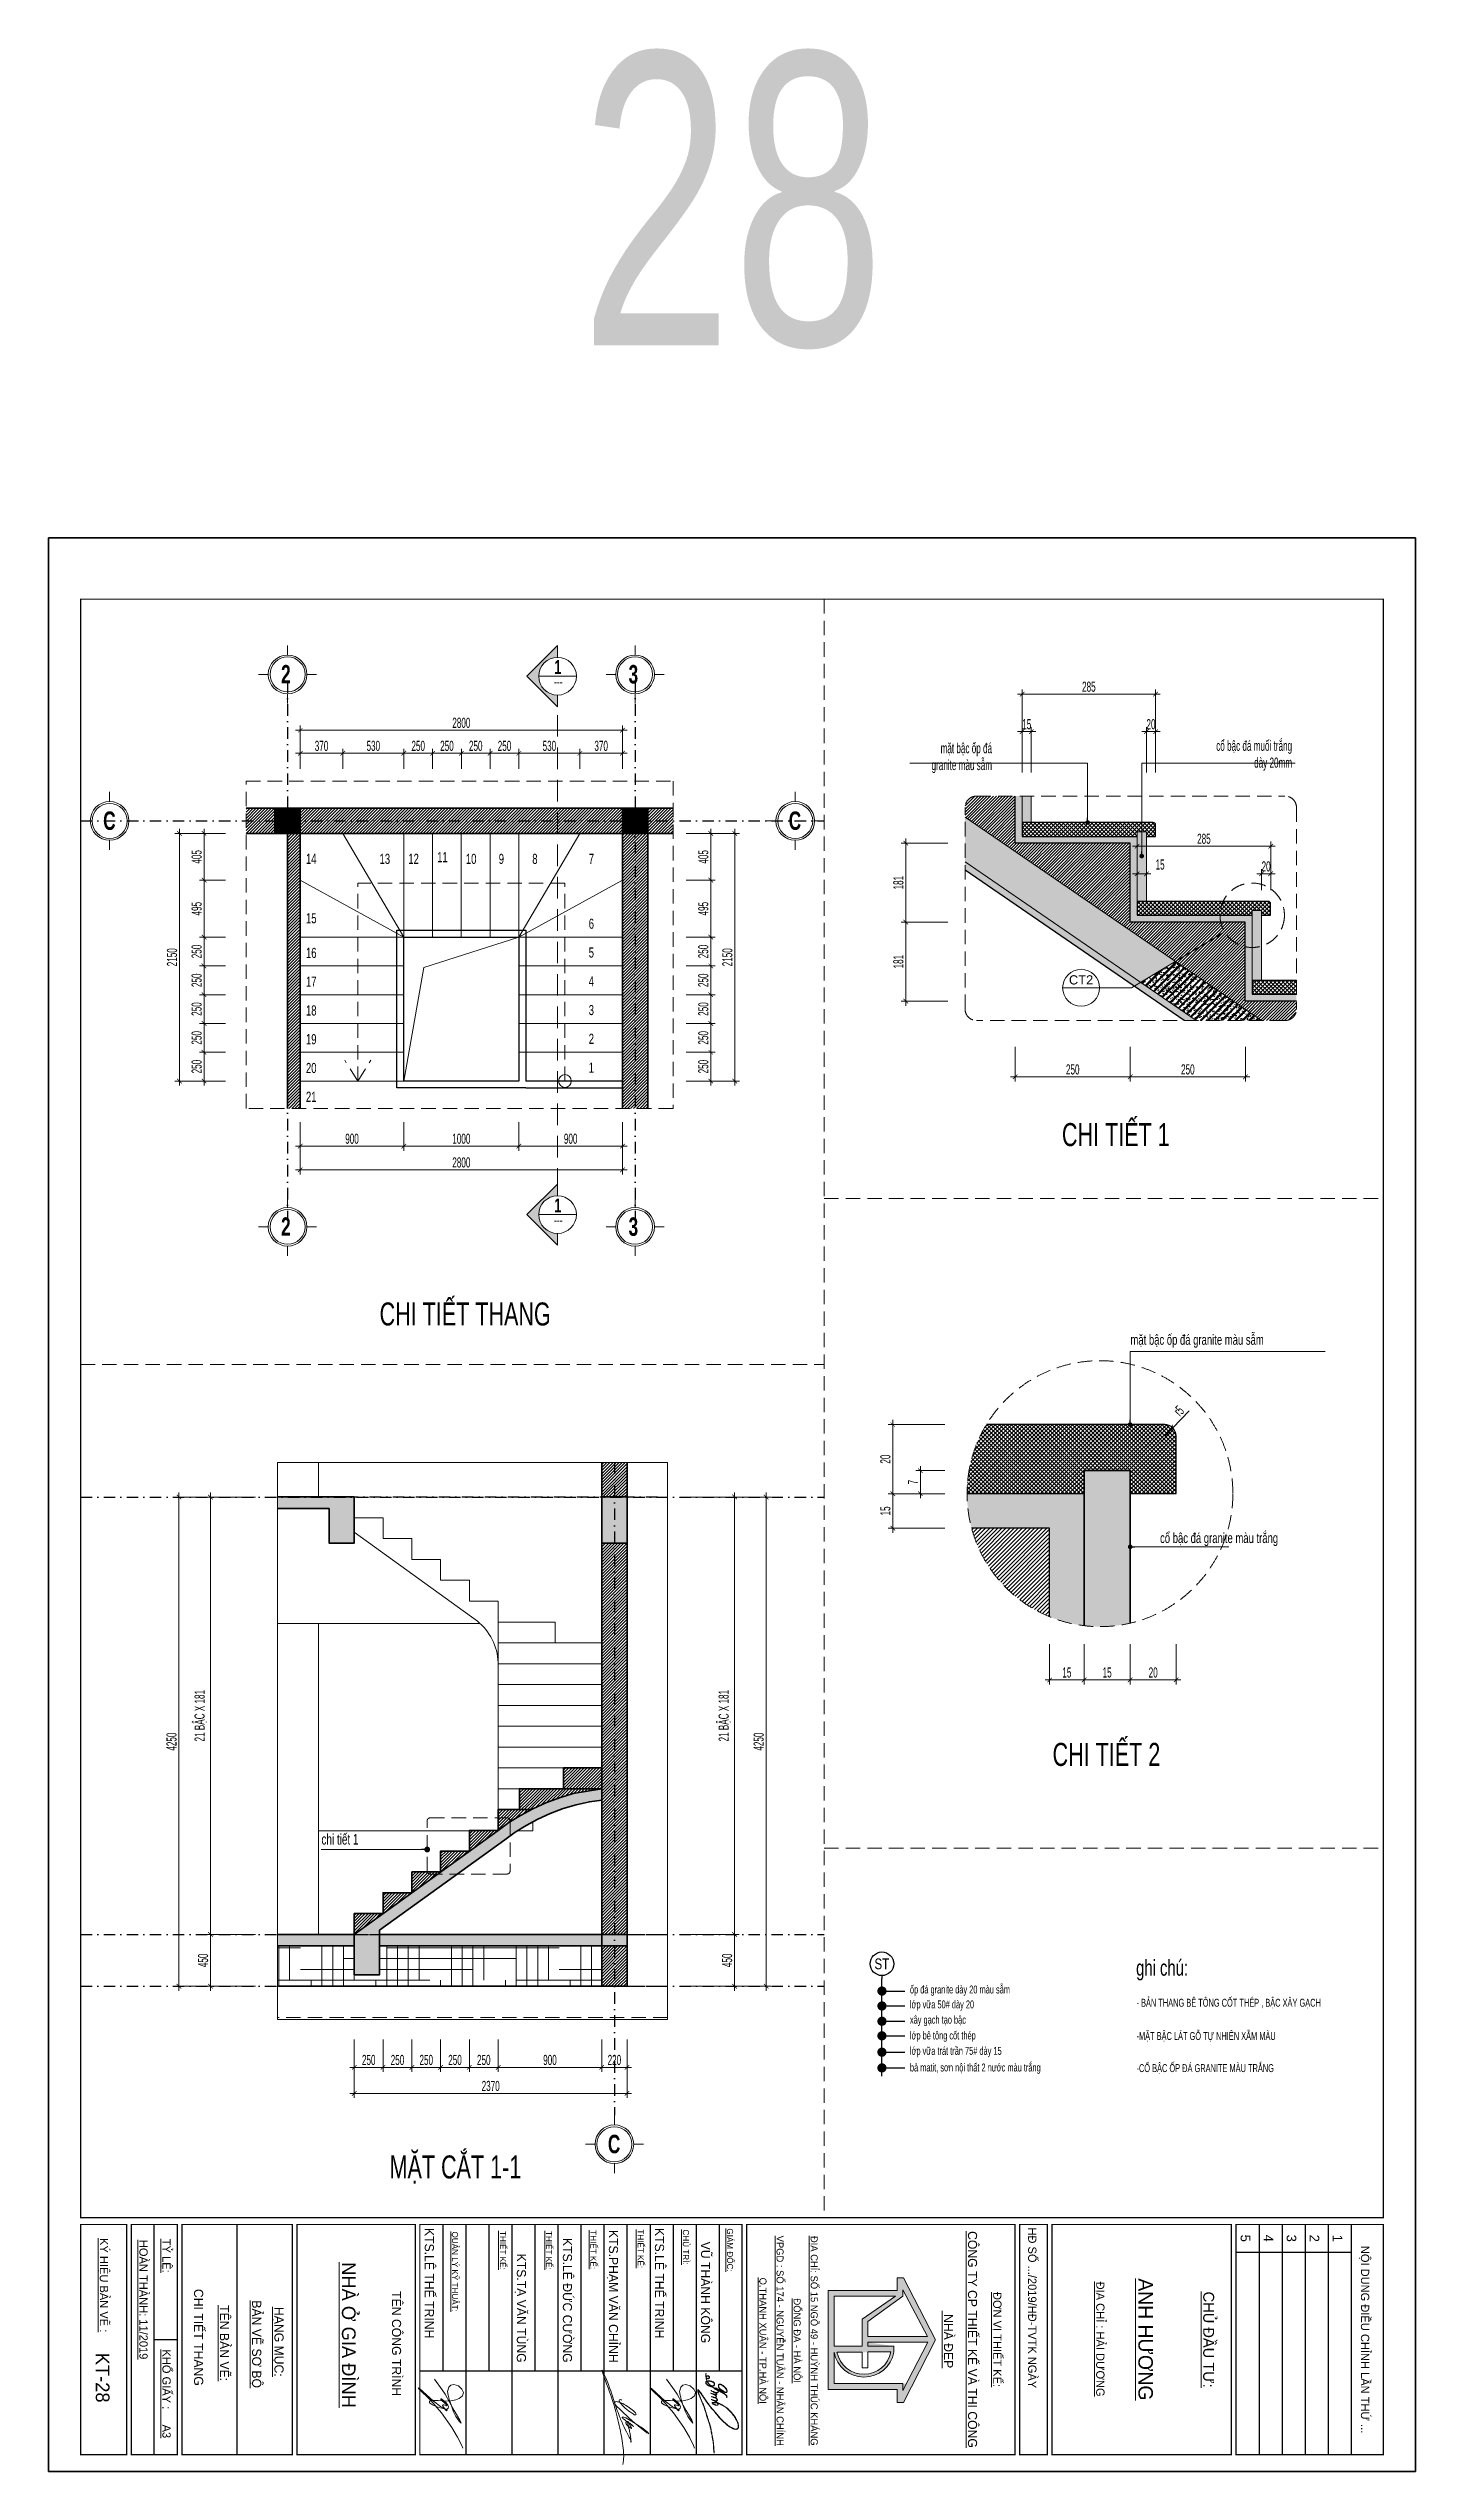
# Model space of a CAD drawing. Header units: inches. Extents: x 274208 to 641690, y -81912 to 129129.
# Drawn here: x 460721 to 472601, y -19810 to 1240 of the extents above; entities that cross this region are included whole.
import ezdxf
from ezdxf.enums import TextEntityAlignment as Align
from ezdxf.xclip import XClip

# ---------------------------------------------------------------- set-up
doc = ezdxf.new("R2010")
doc.units = ezdxf.units.IN
doc.header["$MEASUREMENT"] = 0
doc.header["$XCLIPFRAME"] = 2
doc.header["$PDMODE"] = 3
doc.linetypes.add('$1$HIDDEN', pattern=[0.375, 0.25, -0.125])
doc.linetypes.add('DASHDOT', pattern=[1, 0.5, -0.25, 0, -0.25])
for name, color, linetype, lineweight in [('01.Cut', 255, 'Continuous', 35), ('02.Thay', 145, 'Continuous', 20), ('03.Manh', 251, 'Continuous', 13), ('05.Text', 253, 'Continuous', 18), ('06.betong', 2, 'Continuous', 35), ('08.Dim', 156, 'Continuous', 15), ('09.Hatch', 250, 'Continuous', 5), ('10.Text', 254, 'Continuous', 18), ('11.Khung bo', 32, 'Continuous', 50), ('12.Khung', 36, 'Continuous', 25), ('Alliance-bt', 3, 'Continuous', 35), ('Alliance-cat', 4, 'Continuous', 30), ('Alliance-kyhieu', 1, 'Continuous', 13), ('Alliance-manh', 8, 'Continuous', 13), ('CATPHU', 13, 'Continuous', 30), ('DIM', 252, 'Continuous', 20), ('DS_Text', 6, 'Continuous', 25), ('NN_KI HIEU', 22, 'Continuous', 18)]:
    doc.layers.add(name, color=color, linetype=linetype, lineweight=lineweight)
for name, color, linetype in [('HATCH', 250, 'Continuous'), ('KICHTHUOC', 8, 'Continuous'), ('NET VUA', 143, 'Continuous'), ('text', 7, 'Continuous'), ('THAY', 8, 'Continuous'), ('TRUC', 250, 'DASHDOT')]:
    doc.layers.add(name, color=color, linetype=linetype)
doc.layers.add('Tpl_Bound', color=1, linetype='Continuous', plot=False)
doc.styles.add('Alliance-Arial', font='arial.ttf')
doc.styles.add('AVANT', font='')
doc.styles.add('AVANTH', font='')
doc.styles.add('AVANTHB', font='')
doc.styles.add('GHICHUTHUONG', font='')
doc.styles.add('STYLE2', font='')
doc.styles.add('TT5_Ghi chu 1', font='', dxfattribs={"width": 0.7, "height": 240})
doc.styles.add('TT5_Text Dim', font='hoatbif.shx', dxfattribs={"width": 0.6})
doc.styles.add('VnAvantH', font='')
doc.styles.get('AVANT').set_extended_font_data('.VnAvant')
doc.styles.get('AVANTH').set_extended_font_data('.VnAvantH')
doc.styles.get('AVANTHB').set_extended_font_data('.VnAvantH', bold=True)
doc.styles.get('GHICHUTHUONG').set_extended_font_data('.VnAvant')
doc.styles.get('STYLE2').set_extended_font_data('.VnAvantH')
doc.styles.get('TT5_Ghi chu 1').set_extended_font_data('.VnBlackH')
doc.styles.get('VnAvantH').set_extended_font_data('.VnAvantH')
doc.dimstyles.new('D100', dxfattribs={"dimtxt": 200, "dimasz": 80, "dimexe": 100, "dimexo": 0, "dimgap": 50, "dimtad": 1, "dimdec": 0, "dimzin": 0, "dimdsep": 46, "dimtxsty": 'TT5_Text Dim', "dimblk1": 'LTT1', "dimblk2": 'LTT1', "dimsah": 1, "dimcen": 0.09, "dimdle": 80, "dimclrd": 8, "dimclre": 8, "dimclrt": 4, "dimadec": 0, "dimazin": 0, "dimtfac": 1, "dimtdec": 0, "dimtofl": 0, "dimtmove": 2, "dimatfit": 3, "dimfxl": 1, "dimtolj": 1, "dimtzin": 0, "dimarcsym": 0})
doc.dimstyles.new('TT5_Dim 1-100', dxfattribs={"dimscale": 100, "dimtxt": 2.2, "dimasz": 1, "dimexe": 1, "dimexo": 0.5, "dimgap": 0.5, "dimtad": 1, "dimdec": 0, "dimzin": 0, "dimdsep": 46, "dimtxsty": 'TT5_Text Dim', "dimblk": 'ARCHTICK', "dimcen": 0, "dimdle": 1, "dimclrd": 256, "dimclre": 256, "dimclrt": 1, "dimadec": 0, "dimazin": 0, "dimtfac": 0.015, "dimtdec": 0, "dimtix": 1, "dimtmove": 2, "dimatfit": 3, "dimldrblk": 'DOT', "dimfxl": 1, "dimtolj": 1, "dimtzin": 0, "dimlwd": -1, "dimlwe": -1, "dimarcsym": 1})
doc.dimstyles.new('TT5_Dim 1-40', dxfattribs={"dimscale": 40, "dimtxt": 2.2, "dimasz": 1, "dimexe": 1, "dimexo": 0.5, "dimgap": 0.5, "dimtad": 1, "dimdec": 0, "dimzin": 0, "dimdsep": 46, "dimtxsty": 'TT5_Text Dim', "dimblk": 'ARCHTICK', "dimcen": 0, "dimdle": 1, "dimclrd": 256, "dimclre": 256, "dimclrt": 1, "dimadec": 0, "dimazin": 0, "dimtfac": 0.015, "dimtdec": 0, "dimtix": 1, "dimtmove": 2, "dimatfit": 3, "dimldrblk": 'DOT', "dimfxl": 1, "dimtolj": 1, "dimtzin": 0, "dimlwd": -1, "dimlwe": -1, "dimarcsym": 1})
pattern_1 = [(50, (641809.937, -480933.095), (71.726018, -6.2752135), [7.5, -82.5]), (355, (641809.94, -480933.095), (-13.875133, 75.219213), [6, -66]), (100.4514, (641815.914, -480933.62), (57.850938, 68.943954), [6.374019, -70.114211]), (46.1842, (641809.94, -480913.095), (106.724105, -16.551901), [11.25, -123.75]), (96.6356, (641818.83, -480914.47), (93.46627, 97.411787), [9.561029, -105.1713]), (351.1842, (641809.94, -480913.1), (93.466195, 97.41186), [9, -99]), (21, (641819.937, -480918.095), (59.690705, -40.261889), [7.5, -82.5]), (326, (641819.94, -480918.095), (24.331533, 72.515005), [6, -66]), (71.4514, (641824.91, -480921.45), (84.022263, 32.25305), [6.374019, -70.114211]), (37.5, (641809.937, -480933.095), (1.2159855, 33.2893854), [0, -65.2, 0, -67, 0, -66.25]), (7.5, (641809.937, -480933.095), (26.3069537, 39.4411712), [0, -38.2, 0, -63.7, 0, -25.25]), (327.5, (641787.637, -480933.095), (53.3822436, -2.2554872), [0, -25, 0, -78, 0, -103.5]), (317.5, (641777.637, -480933.095), (58.318617, 10.0104982), [0, -32.5, 0, -51.8, 0, -73.5]), (45, (641809.937, -480933.095), (-30.0520382, 30.0520382), []), (45, (641809.937, -480920.845), (-30.0520382, 30.0520382), [])]

msp = doc.modelspace()

# ---------------------------------------------------------------- texts
at = {"layer": '05.Text', "width": 0.7}
for s, height, style, p in [('28', 2540.16, 'STYLE2', (465341.4, -1337.9)), ('mÆt bËc èp ®¸ granite mµu sÉm', 88, 'TT5_Text Dim', (470123.6, -10021.4)), ('cæ bËc ®¸ granite mµu tr¾ng', 88, 'TT5_Text Dim', (470380.9, -11743.9))]:
    msp.add_text(s, height=height, dxfattribs=dict(at, style=style)).set_placement(p)
at = {"layer": '05.Text', "char_height": 88, "width": 1310.483, "attachment_point": 3, "style": 'TT5_Text Dim'}
for s, insert in [('mÆt bËc èp ®¸\\P granite mµu sÉm', (468920.9, -4794.3)), ('cæ bËc ®¸ muèi tr¾ng \\Pdµy 20mm', (471528.1, -4773.5))]:
    msp.add_mtext(s, dxfattribs=dict(at, insert=insert))
at = {"layer": '10.Text', "width": 0.7}
for s, height, style, p in [('2', 160, 'AVANTHB', (462742.3, -4276)), ('3', 160, 'AVANTHB', (465762.3, -4276)), ('C', 160, 'AVANTHB', (461196.4, -5548.4)), ('C', 160, 'AVANTHB', (467153.8, -5548.4)), ('14', 88, 'TT5_Text Dim', (462958.7, -5844.1)), ('13', 88, 'TT5_Text Dim', (463598.5, -5844.1)), ('12', 88, 'TT5_Text Dim', (463848.5, -5844.1)), ('11', 88, 'TT5_Text Dim', (464098.5, -5829.7)), ('10', 88, 'TT5_Text Dim', (464348.5, -5844.1)), ('9', 88, 'TT5_Text Dim', (464633.9, -5844.1)), ('8', 88, 'TT5_Text Dim', (464925.1, -5844.1)), ('7', 88, 'TT5_Text Dim', (465415.9, -5844.1)), ('15', 88, 'TT5_Text Dim', (462958.7, -6360.1)), ('6', 88, 'TT5_Text Dim', (465415.9, -6407.6)), ('16', 88, 'TT5_Text Dim', (462958.7, -6661)), ('5', 88, 'TT5_Text Dim', (465415.9, -6657.6)), ('17', 88, 'TT5_Text Dim', (462958.7, -6911)), ('4', 88, 'TT5_Text Dim', (465415.9, -6907.6)), ('18', 88, 'TT5_Text Dim', (462958.7, -7161)), ('3', 88, 'TT5_Text Dim', (465415.9, -7157.6)), ('19', 88, 'TT5_Text Dim', (462958.7, -7411)), ('2', 88, 'TT5_Text Dim', (465415.9, -7407.6)), ('20', 88, 'TT5_Text Dim', (462958.7, -7661)), ('1', 88, 'TT5_Text Dim', (465415.9, -7657.6)), ('21', 88, 'TT5_Text Dim', (462958.7, -7911)), ('chi tiÕt 1', 200, 'TT5_Ghi chu 1', (469528.1, -8295.5)), ('2', 160, 'AVANTHB', (462742.3, -9074.9)), ('3', 160, 'AVANTHB', (465762.3, -9074.9)), ('chi tiÕt THANG', 200, 'TT5_Ghi chu 1', (463598.5, -9854)), ('chi tiÕt 2', 200, 'TT5_Ghi chu 1', (469446.5, -13680.1)), ('chi tiÕt 1', 92.4, 'TT5_Text Dim', (463093.4, -14363.5)), ('MÆT C¾T 1-1', 200, 'TT5_Ghi chu 1', (463685.4, -17264.2)), ('C', 160, 'AVANTHB', (465582.3, -17044.9))]:
    msp.add_text(s, height=height, dxfattribs=dict(at, style=style)).set_placement(p)
for s, height, style, p in [('1', 120, 'AVANTHB', (465148.2, -4133.5)), ('---', 80, 'AVANTH', (465151.9, -4260.9)), ('1', 120, 'AVANTHB', (465148.2, -8810.8)), ('---', 80, 'AVANTH', (465151.9, -8938.2))]:
    msp.add_text(s, height=height, dxfattribs=dict(at, style=style)).set_placement(p, align=Align.MIDDLE_CENTER)
at = {"layer": '10.Text', "style": 'VnAvantH'}
for s, height, p in [('chi tiÕt thang', 79.199, (461986.1, -19065.1)), ('KT-28', 118.8, (461132.7, -19211))]:
    msp.add_text(s, height=height, rotation=270, dxfattribs=at).set_placement(p, align=Align.RIGHT)
at = {"layer": 'Alliance-kyhieu', "color": 2, "ltscale": 2, "style": 'Alliance-Arial'}
msp.add_attdef('CT2', text='CT1', height=80, dxfattribs=at).set_placement((469694.4, -6851.4), align=Align.MIDDLE_CENTER)
at = {"layer": 'text', "style": 'TT5_Text Dim', "width": 0.7}
for s, height, p in [('ghi chó:', 137.5, (470172.8, -15502.6)), ('èp ®¸ granite dµy 20 mµu sÉm', 68.75, (468207.2, -15656.9)), ('líp v÷a 50# dµy 20', 68.75, (468207.2, -15786.5)), ('- B¶N THANG B£ T¤NG CèT THÐP , BËC X¢Y G¹CH', 68.75, (470176.1, -15772.1)), ('x©y g¹ch t¹o bËc', 68.75, (468207.2, -15919.2)), ('líp bª t«ng cèt thÐp ', 68.75, (468207.3, -16056.4)), ('-MÆT BËC L¸T Gç Tù NHI£N XÉM MµU ', 68.75, (470176.1, -16060.9)), ('líp v÷a tr¸t trÇn 75# dµy 15', 68.75, (468207.2, -16189.8)), ('b¶ matit, s¬n néi thÊt 2 n\xadíc mµu tr¾ng', 68.75, (468207.2, -16334.6)), ('-Cæ BËC èP §¸ GRANITE MµU TR¾NG', 68.75, (470176.1, -16339.9))]:
    msp.add_text(s, height=height, dxfattribs=at).set_placement(p)

# ---------------------------------------------------------------- blocks, each defined once
blk = doc.blocks.new('100')
at = {"layer": '05.Text'}
h = blk.add_hatch(color=3, dxfattribs=at)
h.paths.add_polyline_path([(1897375, -927367), (1897375, -927501), (1897646, -927501), (1897646, -928998), (1898856, -928998), (1899794, -928998), (1899794, -927501), (1900078, -927501), (1900078, -927366), (1898717, -926668)])
h.paths.add_polyline_path([(1898772, -928138), (1898858, -927562, -0.921492), (1898987, -928872), (1899668, -928872), (1899668, -927297), (1898772, -926837)], flags=16)
h.paths.add_polyline_path([(1898646, -926846), (1898646, -928138), (1898318, -928138), (1897771, -927375), (1897631, -927375)], flags=16)
h.paths.add_polyline_path([(1898982, -927636, -0.822042), (1898987, -928808), (1898987, -928139), (1898982, -928139)], flags=16)
h.paths.add_polyline_path([(1897771, -927537), (1898273, -928265), (1898856, -928265), (1898856, -928872), (1897771, -928872)], flags=16)
for p, q in [((1898717, -926668), (1897375, -927367)), ((1900078, -927366), (1898717, -926668)), ((1898646, -926846), (1897631, -927375)), ((1898646, -926846), (1898646, -928138)), ((1899821, -927376), (1898772, -926837)), ((1898772, -926837), (1898772, -928138)), ((1897375, -927367), (1897375, -927501)), ((1897375, -927501), (1897646, -927501)), ((1897631, -927375), (1897771, -927375)), ((1897646, -927501), (1897646, -928998)), ((1897771, -927375), (1897771, -927375)), ((1897771, -927375), (1898318, -928138)), ((1897771, -927537), (1897771, -928872)), ((1898273, -928265), (1897771, -927537)), ((1898856, -928138), (1898856, -927573)), ((1898856, -928138), (1898856, -927573)), ((1898856, -927573), (1898987, -927573)), ((1898982, -927636), (1898982, -928139)), ((1899668, -928872), (1899668, -927376)), ((1899668, -927376), (1899821, -927376)), ((1899794, -928998), (1899794, -927501)), ((1899794, -927501), (1900078, -927501)), ((1900078, -927501), (1900078, -927366)), ((1898856, -928265), (1898273, -928265)), ((1898318, -928138), (1898646, -928138)), ((1898772, -928138), (1898856, -928138)), ((1898856, -928872), (1898856, -928265)), ((1898982, -928139), (1899330, -928139)), ((1899330, -928265), (1898987, -928265)), ((1898987, -928265), (1898987, -928808)), ((1899330, -928139), (1899330, -928265)), ((1897646, -928998), (1898856, -928998)), ((1897771, -928872), (1898856, -928872)), ((1898856, -928998), (1899794, -928998)), ((1898987, -928872), (1899668, -928872))]:
    blk.add_line(p, q, dxfattribs=at)
at = {"layer": '05.Text', "color": 1}
for points in [[(1899575, -932513), (1899804, -932346), (1899898, -932283), (1900076, -932189), (1900253, -932085), (1900467, -931965), (1900530, -931939), (1900488, -931980), (1900384, -932048), (1900285, -932101), (1900132, -932156), (1900034, -932189), (1899924, -932215), (1899841, -932231), (1899747, -932205), (1899705, -932158), (1899689, -932095), (1899716, -931996), (1899789, -931918), (1899862, -931881), (1899935, -931907), (1899992, -931975), (1900024, -932054), (1900045, -932158), (1900050, -932283), (1900039, -932435), (1900039, -932539), (1900039, -932602), (1900060, -932623), (1900086, -932623), (1900133, -932560), (1900175, -932466), (1900206, -932356), (1900222, -932273), (1900222, -932236), (1900206, -932215), (1900175, -932210), (1900139, -932226), (1900086, -932262), (1900003, -932362), (1900003, -932377), (1900018, -932377), (1900118, -932268), (1900144, -932247), (1900150, -932255), (1900128, -932315), (1900128, -932336), (1900144, -932341), (1900180, -932320), (1900243, -932268), (1900264, -932252), (1900253, -932238), (1900234, -932252), (1900219, -932287), (1900170, -932388), (1900050, -932539), (1899773, -932842), (1899763, -932863), (1899773, -932863), (1900039, -932591), (1900306, -932362), (1900624, -932137), (1900833, -932012), (1901016, -931923), (1901073, -931902), (1901073, -931902)], [(1899575, -937551), (1899804, -937384), (1899898, -937322), (1900076, -937228), (1900253, -937123), (1900467, -937003), (1900530, -936977), (1900488, -937019), (1900384, -937087), (1900285, -937139), (1900132, -937194), (1900034, -937228), (1899924, -937254), (1899841, -937269), (1899747, -937243), (1899705, -937196), (1899689, -937134), (1899716, -937034), (1899789, -936956), (1899862, -936920), (1899935, -936946), (1899992, -937014), (1900024, -937092), (1900045, -937196), (1900050, -937322), (1900039, -937473), (1900039, -937577), (1900039, -937640), (1900060, -937661), (1900086, -937661), (1900133, -937598), (1900175, -937504), (1900206, -937395), (1900222, -937311), (1900222, -937275), (1900206, -937254), (1900175, -937249), (1900139, -937264), (1900086, -937301), (1900003, -937400), (1900003, -937416), (1900018, -937416), (1900118, -937306), (1900144, -937285), (1900150, -937293), (1900128, -937353), (1900128, -937374), (1900144, -937379), (1900180, -937358), (1900243, -937306), (1900264, -937290), (1900253, -937276), (1900234, -937290), (1900219, -937326), (1900170, -937426), (1900050, -937577), (1899773, -937880), (1899763, -937901), (1899773, -937901), (1900039, -937630), (1900306, -937400), (1900624, -937175), (1900833, -937050), (1901016, -936961), (1901073, -936940), (1901073, -936940)]]:
    blk.add_lwpolyline(points, dxfattribs=at)
at = {"layer": '05.Text'}
for radius, start, end in [(598, 281.4298, 79.1164), (660, 280.3316, 79.6684)]:
    blk.add_arc((1898869, -928223), radius, start, end, dxfattribs=at)
at = {"layer": '05.Text', "color": 1}
for centre, radius, start, end in [((1899971, -931204), 3.35, 279.1269, 49.4765), ((1901175, -931477), 3.2, 294.4268, 78.1554), ((1899455, -931654), 3.02, 106.1973, 217.667)]:
    blk.add_arc(centre, radius, start, end, dxfattribs=at)
for points, knots in [([(1900087, -931406), (1900088, -931402), (1900089, -931398), (1900092, -931390), (1900093, -931387), (1900096, -931380), (1900097, -931378), (1900099, -931372), (1900100, -931370), (1900102, -931365), (1900104, -931362), (1900107, -931354), (1900110, -931349), (1900117, -931334), (1900122, -931324), (1900129, -931311), (1900131, -931308), (1900134, -931301), (1900136, -931298), (1900141, -931288), (1900145, -931282), (1900156, -931263), (1900163, -931250), (1900176, -931231), (1900180, -931225), (1900187, -931215), (1900190, -931211), (1900196, -931204), (1900199, -931200), (1900207, -931189), (1900213, -931182), (1900232, -931162), (1900245, -931149), (1900263, -931132), (1900267, -931128), (1900276, -931120), (1900281, -931116), (1900295, -931104), (1900304, -931096), (1900318, -931085), (1900322, -931081), (1900332, -931073), (1900337, -931068), (1900351, -931056), (1900360, -931048), (1900373, -931038), (1900377, -931036), (1900383, -931031), (1900386, -931029), (1900394, -931024), (1900400, -931020), (1900418, -931010), (1900429, -931004), (1900447, -930996), (1900453, -930993), (1900461, -930989), (1900463, -930988), (1900467, -930986), (1900469, -930985), (1900476, -930983), (1900480, -930981), (1900492, -930975), (1900500, -930971), (1900514, -930966), (1900519, -930963), (1900528, -930960), (1900533, -930959), (1900541, -930956), (1900545, -930955), (1900557, -930952), (1900566, -930951), (1900577, -930949), (1900580, -930949), (1900585, -930948), (1900587, -930948), (1900590, -930948), (1900592, -930948), (1900595, -930948), (1900596, -930948), (1900601, -930947), (1900604, -930947), (1900611, -930948), (1900615, -930948), (1900622, -930950), (1900626, -930951), (1900631, -930953), (1900632, -930953), (1900635, -930955), (1900636, -930955), (1900638, -930957), (1900639, -930957), (1900640, -930959), (1900641, -930959), (1900644, -930961), (1900645, -930963), (1900649, -930967), (1900652, -930970), (1900656, -930977), (1900657, -930981), (1900659, -930986), (1900660, -930987), (1900661, -930990), (1900661, -930992), (1900662, -930996), (1900662, -930999), (1900663, -931007), (1900663, -931012), (1900662, -931022), (1900661, -931026), (1900659, -931033), (1900658, -931036), (1900657, -931041), (1900656, -931044), (1900654, -931050), (1900653, -931052), (1900650, -931061), (1900647, -931066), (1900643, -931075), (1900641, -931079), (1900637, -931086), (1900636, -931089), (1900633, -931094), (1900632, -931096), (1900630, -931101), (1900628, -931104), (1900623, -931114), (1900619, -931121), (1900613, -931132), (1900610, -931137), (1900604, -931147), (1900601, -931151), (1900596, -931159), (1900594, -931163), (1900590, -931168), (1900588, -931171), (1900585, -931175), (1900583, -931178), (1900578, -931184), (1900574, -931189), (1900563, -931202), (1900555, -931211), (1900540, -931227), (1900532, -931236), (1900522, -931247), (1900520, -931249), (1900515, -931254), (1900513, -931257), (1900506, -931264), (1900502, -931269), (1900488, -931285), (1900479, -931295), (1900461, -931315), (1900451, -931325), (1900435, -931341), (1900429, -931347), (1900416, -931358), (1900410, -931364), (1900400, -931373), (1900396, -931377), (1900387, -931385), (1900382, -931388), (1900368, -931400), (1900359, -931407), (1900344, -931420), (1900338, -931425), (1900327, -931434), (1900322, -931438), (1900313, -931445), (1900309, -931448), (1900301, -931454), (1900298, -931458), (1900286, -931467), (1900278, -931474), (1900255, -931493), (1900240, -931507), (1900219, -931524), (1900214, -931529), (1900204, -931537), (1900198, -931542), (1900182, -931555), (1900172, -931563), (1900154, -931577), (1900147, -931583), (1900133, -931593), (1900127, -931598), (1900109, -931611), (1900096, -931620), (1900078, -931634), (1900072, -931638), (1900053, -931651), (1900041, -931659), (1900023, -931672), (1900017, -931676), (1900005, -931684), (1899999, -931688), (1899982, -931700), (1899970, -931708), (1899955, -931718), (1899952, -931721), (1899941, -931728), (1899933, -931733), (1899924, -931739), (1899922, -931741), (1899918, -931743), (1899916, -931745), (1899910, -931749), (1899906, -931752), (1899892, -931761), (1899881, -931769), (1899867, -931779), (1899864, -931781), (1899857, -931786), (1899852, -931790), (1899845, -931796), (1899843, -931797), (1899840, -931800), (1899838, -931802), (1899833, -931805), (1899830, -931808), (1899823, -931814), (1899820, -931816), (1899816, -931820), (1899814, -931822), (1899811, -931825), (1899810, -931826), (1899808, -931828), (1899808, -931829), (1899807, -931830), (1899807, -931830), (1899807, -931830)], [9.932308, 9.932308, 9.932308, 9.932308, 9.994305, 9.994305, 10.052177, 10.052177, 10.095805, 10.095805, 10.139102, 10.139102, 10.182399, 10.182399, 10.268993, 10.268993, 10.44218, 10.44218, 10.498135, 10.498135, 10.55409, 10.55409, 10.665999, 10.665999, 10.889818, 10.889818, 11.010392, 11.010392, 11.080811, 11.080811, 11.151229, 11.151229, 11.292066, 11.292066, 11.573739, 11.573739, 11.666039, 11.666039, 11.75834, 11.75834, 11.94294, 11.94294, 12.039311, 12.039311, 12.135682, 12.135682, 12.325564, 12.325564, 12.386678, 12.386678, 12.440219, 12.440219, 12.544625, 12.544625, 12.744071, 12.744071, 12.846142, 12.846142, 12.880888, 12.880888, 12.915633, 12.915633, 12.985124, 12.985124, 13.124105, 13.124105, 13.209572, 13.209572, 13.274394, 13.274394, 13.339216, 13.339216, 13.46886, 13.46886, 13.514601, 13.514601, 13.538697, 13.538697, 13.56059, 13.56059, 13.582484, 13.582484, 13.626272, 13.626272, 13.679136, 13.679136, 13.732, 13.732, 13.754699, 13.754699, 13.772004, 13.772004, 13.785881, 13.785881, 13.799757, 13.799757, 13.82751, 13.82751, 13.880934, 13.880934, 13.934358, 13.934358, 13.955979, 13.955979, 13.9776, 13.9776, 14.020842, 14.020842, 14.089023, 14.089023, 14.157205, 14.157205, 14.193878, 14.193878, 14.237676, 14.237676, 14.281474, 14.281474, 14.36907, 14.36907, 14.433642, 14.433642, 14.490996, 14.490996, 14.520743, 14.520743, 14.578049, 14.578049, 14.692662, 14.692662, 14.781669, 14.781669, 14.862471, 14.862471, 14.923598, 14.923598, 14.967537, 14.967537, 15.011475, 15.011475, 15.099352, 15.099352, 15.275105, 15.275105, 15.450859, 15.450859, 15.503215, 15.503215, 15.555571, 15.555571, 15.660283, 15.660283, 15.869707, 15.869707, 16.07913, 16.07913, 16.21629, 16.21629, 16.337034, 16.337034, 16.428956, 16.428956, 16.520877, 16.520877, 16.70472, 16.70472, 16.823775, 16.823775, 16.921768, 16.921768, 16.999562, 16.999562, 17.077356, 17.077356, 17.232944, 17.232944, 17.54412, 17.54412, 17.64977, 17.64977, 17.755419, 17.755419, 17.966718, 17.966718, 18.104528, 18.104528, 18.224918, 18.224918, 18.462461, 18.462461, 18.577225, 18.577225, 18.806754, 18.806754, 18.912784, 18.912784, 19.018815, 19.018815, 19.230876, 19.230876, 19.301098, 19.301098, 19.441541, 19.441541, 19.483623, 19.483623, 19.525704, 19.525704, 19.609867, 19.609867, 19.834477, 19.834477, 19.876717, 19.876717, 19.961196, 19.961196, 19.992902, 19.992902, 20.017314, 20.017314, 20.066138, 20.066138, 20.114962, 20.114962, 20.146266, 20.146266, 20.171733, 20.171733, 20.191773, 20.191773, 20.19627, 20.19627, 20.19627, 20.19627]), ([(1899859, -931248), (1899864, -931234), (1899873, -931210), (1899837, -931192), (1899802, -931201), (1899764, -931228), (1899730, -931263), (1899700, -931298), (1899682, -931332), (1899678, -931364), (1899698, -931387), (1899724, -931388), (1899754, -931381), (1899787, -931357), (1899814, -931315), (1899885, -931207), (1899812, -931326), (1899787, -931396), (1899757, -931478), (1899732, -931549), (1899710, -931598), (1899689, -931637), (1899657, -931659), (1899624, -931647), (1899617, -931606), (1899617, -931560), (1899632, -931515), (1899650, -931480), (1899678, -931473), (1899700, -931475), (1899713, -931489), (1899720, -931509), (1899714, -931534), (1899699, -931564), (1899673, -931595), (1899637, -931616), (1899601, -931638), (1899562, -931646), (1899512, -931653), (1899497, -931604), (1899519, -931585), (1899537, -931584), (1899548, -931589), (1899558, -931599), (1899559, -931617), (1899553, -931639), (1899526, -931654), (1899492, -931658), (1899467, -931654), (1899454, -931651)], [0, 0, 0, 0, 38.670104, 65.484997, 99.918472, 145.221215, 202.654639, 246.623521, 284.062316, 317.023319, 336.35608, 365.41387, 389.829476, 429.273281, 481.647948, 564.672705, 647.078639, 720.459301, 833.567854, 894.344822, 948.709993, 992.861296, 1029.599615, 1052.307487, 1084.056574, 1142.355658, 1192.837078, 1227.206014, 1253.140932, 1273.661563, 1292.004002, 1306.298243, 1335.831736, 1362.990206, 1407.966333, 1452.62675, 1490.199776, 1530.609313, 1577.650589, 1617.873406, 1642.52542, 1656.053096, 1668.869785, 1678.521365, 1697.40059, 1717.851554, 1745.521332, 1782.211018, 1820.89636, 1820.89636, 1820.89636, 1820.89636]), ([(1899614, -931623), (1899614, -931621), (1899614, -931620), (1899614, -931617), (1899614, -931616), (1899613, -931613), (1899613, -931612), (1899613, -931608), (1899613, -931606), (1899612, -931598), (1899612, -931593), (1899612, -931583), (1899612, -931578), (1899613, -931568), (1899613, -931564), (1899615, -931556), (1899615, -931552), (1899617, -931545), (1899618, -931542), (1899620, -931532), (1899623, -931525), (1899626, -931516), (1899627, -931514), (1899629, -931510), (1899629, -931509), (1899631, -931505), (1899632, -931503), (1899634, -931498), (1899635, -931496), (1899638, -931491), (1899640, -931489), (1899644, -931484), (1899646, -931482), (1899649, -931479), (1899650, -931478), (1899652, -931477), (1899652, -931476), (1899654, -931475), (1899654, -931475), (1899656, -931474), (1899658, -931473), (1899662, -931471), (1899665, -931470), (1899672, -931469), (1899675, -931469), (1899679, -931468), (1899680, -931468), (1899682, -931468), (1899683, -931468), (1899686, -931468), (1899688, -931468), (1899692, -931469), (1899694, -931469), (1899698, -931470), (1899700, -931471), (1899702, -931472), (1899702, -931472), (1899704, -931473), (1899705, -931474), (1899709, -931476), (1899711, -931478), (1899714, -931482), (1899716, -931484), (1899718, -931488), (1899719, -931489), (1899720, -931492), (1899721, -931494), (1899722, -931498), (1899723, -931500), (1899723, -931503), (1899723, -931505), (1899724, -931507), (1899724, -931508), (1899724, -931512), (1899724, -931514), (1899723, -931521), (1899722, -931525), (1899720, -931531), (1899719, -931533), (1899718, -931536), (1899718, -931537), (1899717, -931540), (1899716, -931541), (1899715, -931545), (1899714, -931547), (1899711, -931552), (1899709, -931555), (1899706, -931560), (1899705, -931562), (1899702, -931567), (1899701, -931569), (1899697, -931575), (1899694, -931579), (1899688, -931585), (1899686, -931587), (1899681, -931592), (1899679, -931594), (1899676, -931597), (1899675, -931598), (1899672, -931600), (1899670, -931601), (1899666, -931605), (1899663, -931607), (1899657, -931611), (1899654, -931613), (1899648, -931617), (1899646, -931618), (1899642, -931620), (1899640, -931622), (1899636, -931624), (1899634, -931625), (1899630, -931627), (1899629, -931628), (1899628, -931629)], [5.551084, 5.551084, 5.551084, 5.551084, 5.569108, 5.569108, 5.588035, 5.588035, 5.606961, 5.606961, 5.644815, 5.644815, 5.720522, 5.720522, 5.794932, 5.794932, 5.866505, 5.866505, 5.919685, 5.919685, 5.972865, 5.972865, 6.079225, 6.079225, 6.117341, 6.117341, 6.135724, 6.135724, 6.172489, 6.172489, 6.209255, 6.209255, 6.250718, 6.250718, 6.292181, 6.292181, 6.311653, 6.311653, 6.321678, 6.321678, 6.331702, 6.331702, 6.35175, 6.35175, 6.395715, 6.395715, 6.43968, 6.43968, 6.453221, 6.453221, 6.466762, 6.466762, 6.493844, 6.493844, 6.523426, 6.523426, 6.543833, 6.543833, 6.552482, 6.552482, 6.569781, 6.569781, 6.603451, 6.603451, 6.637121, 6.637121, 6.660637, 6.660637, 6.684153, 6.684153, 6.713179, 6.713179, 6.729438, 6.729438, 6.745697, 6.745697, 6.778214, 6.778214, 6.83938, 6.83938, 6.867777, 6.867777, 6.886587, 6.886587, 6.905398, 6.905398, 6.94302, 6.94302, 6.994171, 6.994171, 7.030967, 7.030967, 7.067763, 7.067763, 7.141355, 7.141355, 7.190714, 7.190714, 7.232222, 7.232222, 7.259318, 7.259318, 7.286414, 7.286414, 7.340607, 7.340607, 7.399057, 7.399057, 7.438756, 7.438756, 7.471947, 7.471947, 7.51039, 7.51039, 7.531847, 7.531847, 7.531847, 7.531847]), ([(1899616, -931629), (1899614, -931621), (1899614, -931620), (1899614, -931617), (1899614, -931616), (1899613, -931613), (1899613, -931612), (1899613, -931608), (1899613, -931606), (1899612, -931598), (1899612, -931593), (1899612, -931583), (1899612, -931578), (1899613, -931568), (1899613, -931564), (1899615, -931556), (1899615, -931552), (1899617, -931545), (1899618, -931542), (1899620, -931532), (1899623, -931525), (1899626, -931516), (1899627, -931514), (1899629, -931510), (1899629, -931509), (1899631, -931505), (1899632, -931503), (1899634, -931498), (1899635, -931496), (1899638, -931491), (1899640, -931489), (1899644, -931484), (1899646, -931482), (1899649, -931479), (1899650, -931478), (1899652, -931477), (1899652, -931476), (1899654, -931475), (1899654, -931475), (1899656, -931474), (1899658, -931473), (1899662, -931471), (1899665, -931470), (1899672, -931469), (1899675, -931469), (1899679, -931468), (1899680, -931468), (1899682, -931468), (1899683, -931468), (1899686, -931468), (1899688, -931468), (1899692, -931469), (1899694, -931469), (1899698, -931470), (1899700, -931471), (1899702, -931472), (1899702, -931472), (1899704, -931473), (1899705, -931474), (1899709, -931476), (1899711, -931478), (1899714, -931482), (1899716, -931484), (1899718, -931488), (1899719, -931489), (1899720, -931492), (1899721, -931494), (1899722, -931498), (1899723, -931500), (1899723, -931503), (1899723, -931505), (1899724, -931507), (1899724, -931508), (1899724, -931512), (1899724, -931514), (1899723, -931521), (1899722, -931525), (1899720, -931531), (1899719, -931533), (1899718, -931536), (1899718, -931537), (1899717, -931540), (1899716, -931541), (1899715, -931545), (1899714, -931547), (1899711, -931552), (1899709, -931555), (1899706, -931560), (1899705, -931562), (1899702, -931567), (1899701, -931569), (1899697, -931575), (1899694, -931579), (1899688, -931585), (1899686, -931587), (1899681, -931592), (1899679, -931594), (1899676, -931597), (1899675, -931598), (1899672, -931600), (1899670, -931601), (1899666, -931605), (1899663, -931607), (1899657, -931611), (1899654, -931613), (1899648, -931617), (1899646, -931618), (1899642, -931620), (1899640, -931622), (1899636, -931624), (1899634, -931625), (1899630, -931627), (1899629, -931628), (1899623, -931632)], [5.551084, 5.551084, 5.551084, 5.551084, 5.569108, 5.569108, 5.588035, 5.588035, 5.606961, 5.606961, 5.644815, 5.644815, 5.720522, 5.720522, 5.794932, 5.794932, 5.866505, 5.866505, 5.919685, 5.919685, 5.972865, 5.972865, 6.079225, 6.079225, 6.117341, 6.117341, 6.135724, 6.135724, 6.172489, 6.172489, 6.209255, 6.209255, 6.250718, 6.250718, 6.292181, 6.292181, 6.311653, 6.311653, 6.321678, 6.321678, 6.331702, 6.331702, 6.35175, 6.35175, 6.395715, 6.395715, 6.43968, 6.43968, 6.453221, 6.453221, 6.466762, 6.466762, 6.493844, 6.493844, 6.523426, 6.523426, 6.543833, 6.543833, 6.552482, 6.552482, 6.569781, 6.569781, 6.603451, 6.603451, 6.637121, 6.637121, 6.660637, 6.660637, 6.684153, 6.684153, 6.713179, 6.713179, 6.729438, 6.729438, 6.745697, 6.745697, 6.778214, 6.778214, 6.83938, 6.83938, 6.867777, 6.867777, 6.886587, 6.886587, 6.905398, 6.905398, 6.94302, 6.94302, 6.994171, 6.994171, 7.030967, 7.030967, 7.067763, 7.067763, 7.141355, 7.141355, 7.190714, 7.190714, 7.232222, 7.232222, 7.259318, 7.259318, 7.286414, 7.286414, 7.340607, 7.340607, 7.399057, 7.399057, 7.438756, 7.438756, 7.471947, 7.471947, 7.51039, 7.51039, 7.531847, 7.531847, 7.531847, 7.531847]), ([(1899766, -931474), (1899760, -931490), (1899747, -931526), (1899728, -931576), (1899712, -931617), (1899693, -931640), (1899678, -931654), (1899661, -931660), (1899642, -931661), (1899625, -931652), (1899618, -931640), (1899617, -931632), (1899616, -931629)], [0, 0, 0, 0, 51.620059, 115.792549, 159.843642, 182.784837, 203.908194, 219.178523, 239.002446, 257.942115, 272.109523, 281.752241, 281.752241, 281.752241, 281.752241]), ([(1899854, -931245), (1899855, -931242), (1899856, -931240), (1899857, -931235), (1899858, -931233), (1899859, -931228), (1899860, -931226), (1899860, -931223), (1899860, -931221), (1899860, -931219), (1899860, -931218), (1899860, -931216), (1899859, -931215), (1899859, -931214), (1899859, -931214), (1899858, -931213), (1899858, -931213), (1899858, -931212), (1899858, -931212), (1899857, -931211), (1899857, -931211), (1899856, -931210), (1899855, -931209), (1899852, -931207), (1899851, -931206), (1899848, -931205), (1899847, -931205), (1899844, -931203), (1899843, -931203), (1899838, -931202), (1899835, -931202), (1899829, -931202), (1899827, -931202), (1899821, -931203), (1899818, -931204), (1899813, -931206), (1899812, -931206), (1899809, -931207), (1899808, -931208), (1899806, -931209), (1899805, -931209), (1899801, -931211), (1899799, -931212), (1899793, -931216), (1899789, -931218), (1899782, -931223), (1899779, -931226), (1899773, -931230), (1899771, -931232), (1899766, -931236), (1899764, -931238), (1899757, -931244), (1899753, -931249), (1899745, -931256), (1899742, -931259), (1899737, -931265), (1899734, -931268), (1899727, -931276), (1899722, -931281), (1899713, -931293), (1899709, -931298), (1899702, -931309), (1899699, -931314), (1899694, -931324), (1899692, -931329), (1899689, -931336), (1899688, -931339), (1899687, -931343), (1899687, -931346), (1899687, -931350), (1899687, -931352), (1899687, -931357), (1899687, -931359), (1899688, -931362), (1899688, -931363), (1899689, -931365), (1899689, -931365), (1899690, -931366), (1899690, -931367), (1899691, -931369), (1899692, -931370), (1899694, -931373), (1899696, -931374), (1899698, -931376), (1899698, -931376), (1899699, -931377), (1899700, -931377), (1899701, -931378), (1899701, -931378), (1899703, -931379), (1899704, -931379), (1899707, -931380), (1899709, -931380), (1899714, -931381), (1899716, -931381), (1899720, -931381), (1899721, -931381), (1899724, -931381), (1899725, -931381), (1899727, -931380), (1899728, -931380), (1899730, -931380), (1899732, -931380), (1899738, -931378), (1899741, -931377), (1899746, -931375), (1899748, -931375), (1899751, -931373), (1899752, -931372), (1899757, -931370), (1899760, -931368), (1899765, -931364), (1899767, -931363), (1899771, -931359), (1899773, -931358), (1899776, -931356), (1899777, -931355), (1899779, -931353), (1899780, -931352), (1899783, -931348), (1899785, -931346), (1899789, -931341), (1899792, -931338), (1899797, -931330), (1899800, -931327), (1899803, -931321), (1899805, -931319), (1899807, -931316), (1899808, -931314), (1899809, -931312), (1899810, -931310), (1899813, -931306), (1899815, -931303), (1899821, -931293), (1899826, -931287), (1899832, -931277), (1899834, -931274), (1899840, -931266), (1899843, -931261), (1899847, -931255), (1899848, -931253), (1899850, -931250), (1899851, -931249), (1899852, -931247), (1899853, -931247), (1899853, -931246), (1899853, -931246), (1899854, -931245), (1899854, -931245), (1899854, -931245)], [0.005443, 0.005443, 0.005443, 0.005443, 0.040698, 0.040698, 0.075952, 0.075952, 0.111206, 0.111206, 0.137788, 0.137788, 0.16437, 0.16437, 0.184956, 0.184956, 0.196362, 0.196362, 0.203099, 0.203099, 0.209836, 0.209836, 0.22331, 0.22331, 0.249214, 0.249214, 0.275118, 0.275118, 0.301022, 0.301022, 0.326926, 0.326926, 0.37711, 0.37711, 0.427293, 0.427293, 0.477477, 0.477477, 0.506764, 0.506764, 0.525936, 0.525936, 0.545108, 0.545108, 0.583452, 0.583452, 0.660139, 0.660139, 0.724555, 0.724555, 0.772555, 0.772555, 0.820556, 0.820556, 0.916557, 0.916557, 0.985811, 0.985811, 1.042345, 1.042345, 1.155412, 1.155412, 1.26848, 1.26848, 1.358918, 1.358918, 1.449357, 1.449357, 1.487802, 1.487802, 1.526247, 1.526247, 1.564692, 1.564692, 1.603137, 1.603137, 1.623086, 1.623086, 1.63631, 1.63631, 1.649535, 1.649535, 1.675984, 1.675984, 1.712612, 1.712612, 1.725691, 1.725691, 1.737207, 1.737207, 1.748724, 1.748724, 1.771757, 1.771757, 1.810183, 1.810183, 1.848609, 1.848609, 1.872713, 1.872713, 1.888027, 1.888027, 1.903342, 1.903342, 1.933971, 1.933971, 1.995229, 1.995229, 2.022828, 2.022828, 2.050427, 2.050427, 2.105624, 2.105624, 2.154178, 2.154178, 2.189673, 2.189673, 2.214581, 2.214581, 2.23949, 2.23949, 2.289306, 2.289306, 2.360764, 2.360764, 2.432222, 2.432222, 2.460106, 2.460106, 2.48167, 2.48167, 2.503235, 2.503235, 2.546364, 2.546364, 2.632622, 2.632622, 2.680572, 2.680572, 2.758285, 2.758285, 2.799256, 2.799256, 2.831126, 2.831126, 2.850795, 2.850795, 2.865212, 2.865212, 2.87477, 2.87477, 2.87477, 2.87477]), ([(1899854, -931245), (1899855, -931242), (1899856, -931240), (1899857, -931235), (1899858, -931233), (1899859, -931228), (1899860, -931226), (1899860, -931223), (1899860, -931221), (1899860, -931219), (1899860, -931218), (1899860, -931216), (1899859, -931215), (1899859, -931214), (1899859, -931214), (1899858, -931213), (1899858, -931213), (1899858, -931212), (1899858, -931212), (1899857, -931211), (1899857, -931211), (1899856, -931210), (1899855, -931209), (1899852, -931207), (1899851, -931206), (1899848, -931205), (1899847, -931205), (1899844, -931203), (1899843, -931203), (1899838, -931202), (1899835, -931202), (1899829, -931202), (1899827, -931202), (1899821, -931203), (1899818, -931204), (1899813, -931206), (1899812, -931206), (1899809, -931207), (1899808, -931208), (1899806, -931209), (1899805, -931209), (1899801, -931211), (1899799, -931212), (1899793, -931216), (1899789, -931218), (1899782, -931223), (1899779, -931226), (1899773, -931230), (1899771, -931232), (1899766, -931236), (1899764, -931238), (1899757, -931244), (1899753, -931249), (1899745, -931256), (1899742, -931259), (1899737, -931265), (1899734, -931268), (1899727, -931276), (1899722, -931281), (1899713, -931293), (1899709, -931298), (1899702, -931309), (1899699, -931314), (1899694, -931324), (1899692, -931329), (1899689, -931336), (1899688, -931339), (1899687, -931343), (1899687, -931346), (1899687, -931350), (1899687, -931352), (1899687, -931357), (1899687, -931359), (1899688, -931362), (1899688, -931363), (1899689, -931365), (1899689, -931365), (1899690, -931366), (1899690, -931367), (1899691, -931369), (1899692, -931370), (1899694, -931373), (1899696, -931374), (1899698, -931376), (1899698, -931376), (1899699, -931377), (1899700, -931377), (1899701, -931378), (1899701, -931378), (1899703, -931379), (1899704, -931379), (1899707, -931380), (1899709, -931380), (1899714, -931381), (1899716, -931381), (1899720, -931381), (1899721, -931381), (1899724, -931381), (1899725, -931381), (1899727, -931380), (1899728, -931380), (1899730, -931380), (1899732, -931380), (1899738, -931378), (1899741, -931377), (1899746, -931375), (1899748, -931375), (1899751, -931373), (1899752, -931372), (1899757, -931370), (1899760, -931368), (1899765, -931364), (1899767, -931363), (1899771, -931359), (1899773, -931358), (1899776, -931356), (1899777, -931355), (1899779, -931353), (1899780, -931352), (1899783, -931348), (1899785, -931346), (1899789, -931341), (1899792, -931338), (1899797, -931330), (1899800, -931327), (1899803, -931321), (1899805, -931319), (1899807, -931316), (1899808, -931314), (1899809, -931312), (1899810, -931310), (1899813, -931306), (1899815, -931303), (1899821, -931293), (1899826, -931287), (1899832, -931277), (1899834, -931274), (1899840, -931266), (1899843, -931261), (1899847, -931255), (1899848, -931253), (1899850, -931250), (1899851, -931249), (1899852, -931247), (1899853, -931247), (1899853, -931246), (1899853, -931246), (1899854, -931245), (1899854, -931245), (1899854, -931245)], [0.005443, 0.005443, 0.005443, 0.005443, 0.040698, 0.040698, 0.075952, 0.075952, 0.111206, 0.111206, 0.137788, 0.137788, 0.16437, 0.16437, 0.184956, 0.184956, 0.196362, 0.196362, 0.203099, 0.203099, 0.209836, 0.209836, 0.22331, 0.22331, 0.249214, 0.249214, 0.275118, 0.275118, 0.301022, 0.301022, 0.326926, 0.326926, 0.37711, 0.37711, 0.427293, 0.427293, 0.477477, 0.477477, 0.506764, 0.506764, 0.525936, 0.525936, 0.545108, 0.545108, 0.583452, 0.583452, 0.660139, 0.660139, 0.724555, 0.724555, 0.772555, 0.772555, 0.820556, 0.820556, 0.916557, 0.916557, 0.985811, 0.985811, 1.042345, 1.042345, 1.155412, 1.155412, 1.26848, 1.26848, 1.358918, 1.358918, 1.449357, 1.449357, 1.487802, 1.487802, 1.526247, 1.526247, 1.564692, 1.564692, 1.603137, 1.603137, 1.623086, 1.623086, 1.63631, 1.63631, 1.649535, 1.649535, 1.675984, 1.675984, 1.712612, 1.712612, 1.725691, 1.725691, 1.737207, 1.737207, 1.748724, 1.748724, 1.771757, 1.771757, 1.810183, 1.810183, 1.848609, 1.848609, 1.872713, 1.872713, 1.888027, 1.888027, 1.903342, 1.903342, 1.933971, 1.933971, 1.995229, 1.995229, 2.022828, 2.022828, 2.050427, 2.050427, 2.105624, 2.105624, 2.154178, 2.154178, 2.189673, 2.189673, 2.214581, 2.214581, 2.23949, 2.23949, 2.289306, 2.289306, 2.360764, 2.360764, 2.432222, 2.432222, 2.460106, 2.460106, 2.48167, 2.48167, 2.503235, 2.503235, 2.546364, 2.546364, 2.632622, 2.632622, 2.680572, 2.680572, 2.758285, 2.758285, 2.799256, 2.799256, 2.831126, 2.831126, 2.850795, 2.850795, 2.865212, 2.865212, 2.87477, 2.87477, 2.87477, 2.87477]), ([(1899822, -931387), (1899813, -931405), (1899811, -931409), (1899809, -931414), (1899808, -931416), (1899806, -931420), (1899806, -931421), (1899804, -931424), (1899804, -931425), (1899803, -931427), (1899802, -931428), (1899801, -931431), (1899800, -931433), (1899797, -931439), (1899794, -931444), (1899791, -931451), (1899791, -931452), (1899790, -931454), (1899789, -931455), (1899789, -931456), (1899788, -931457), (1899788, -931459), (1899787, -931459), (1899786, -931461), (1899786, -931463), (1899784, -931466), (1899784, -931467), (1899783, -931469), (1899782, -931470), (1899781, -931472), (1899781, -931472), (1899780, -931474), (1899780, -931474), (1899779, -931475), (1899779, -931475), (1899778, -931476), (1899778, -931476), (1899778, -931477), (1899777, -931477), (1899777, -931477), (1899776, -931478), (1899775, -931478), (1899775, -931478), (1899774, -931478), (1899774, -931478), (1899773, -931478), (1899772, -931478), (1899771, -931478), (1899771, -931478), (1899770, -931478), (1899770, -931478), (1899769, -931478), (1899769, -931477), (1899768, -931477), (1899768, -931477), (1899768, -931476), (1899767, -931476), (1899767, -931475), (1899767, -931475), (1899766, -931474), (1899766, -931474), (1899766, -931473), (1899766, -931473), (1899766, -931472), (1899765, -931472), (1899765, -931471), (1899765, -931470), (1899765, -931469), (1899765, -931468), (1899765, -931467), (1899765, -931466), (1899765, -931464), (1899764, -931463), (1899765, -931459), (1899765, -931458), (1899765, -931455), (1899765, -931453), (1899765, -931451), (1899765, -931450), (1899766, -931446), (1899766, -931444), (1899767, -931438), (1899768, -931434), (1899771, -931428), (1899772, -931424), (1899775, -931419), (1899777, -931416), (1899781, -931411), (1899783, -931409), (1899787, -931406), (1899787, -931405), (1899790, -931403), (1899792, -931401), (1899798, -931397), (1899802, -931394), (1899822, -931387)], [1.3971101, 1.3971101, 1.3971101, 1.3971101, 1.4604934, 1.4604934, 1.4946204, 1.4946204, 1.5212135, 1.5212135, 1.5411161, 1.5411161, 1.5610186, 1.5610186, 1.6008237, 1.6008237, 1.6847217, 1.6847217, 1.7012935, 1.7012935, 1.7141575, 1.7141575, 1.7230953, 1.7230953, 1.732033, 1.732033, 1.7499086, 1.7499086, 1.7677841, 1.7677841, 1.7800538, 1.7800538, 1.7897387, 1.7897387, 1.7972696, 1.7972696, 1.8033057, 1.8033057, 1.8082541, 1.8082541, 1.8124, 1.8124, 1.815883, 1.815883, 1.8188086, 1.8188086, 1.8217341, 1.8217341, 1.8241538, 1.8241538, 1.8256945, 1.8256945, 1.8272353, 1.8272353, 1.8297861, 1.8297861, 1.8323368, 1.8323368, 1.8348876, 1.8348876, 1.8374383, 1.8374383, 1.8418676, 1.8418676, 1.8462969, 1.8462969, 1.8507262, 1.8507262, 1.8594351, 1.8594351, 1.8681439, 1.8681439, 1.8768527, 1.8768527, 1.8945647, 1.8945647, 1.9122766, 1.9122766, 1.9263965, 1.9263965, 1.9405164, 1.9405164, 1.9687562, 1.9687562, 2.0165514, 2.0165514, 2.0643466, 2.0643466, 2.1121418, 2.1121418, 2.159937, 2.159937, 2.1756687, 2.1756687, 2.2157215, 2.2157215, 2.2772225, 2.2772225, 2.2772225, 2.2772225]), ([(1899766, -931474), (1899770, -931460), (1899779, -931432), (1899794, -931392), (1899810, -931350), (1899830, -931305), (1899860, -931267), (1899864, -931236), (1899866, -931224)], [0, 0, 0, 0, 42.331306, 88.066629, 129.425587, 176.77418, 234.846683, 270.509348, 270.509348, 270.509348, 270.509348]), ([(1899973, -931202), (1899967, -931200), (1899954, -931196), (1899938, -931203), (1899921, -931213), (1899904, -931232), (1899888, -931254), (1899873, -931280), (1899858, -931304), (1899845, -931331), (1899823, -931367), (1899803, -931414), (1899787, -931444), (1899771, -931483), (1899770, -931436), (1899785, -931413), (1899815, -931393), (1899836, -931391), (1899852, -931395), (1899861, -931406), (1899863, -931422), (1899859, -931447), (1899853, -931471), (1899843, -931498), (1899835, -931518), (1899808, -931572), (1899849, -931495), (1899866, -931465), (1899879, -931439), (1899894, -931428), (1899907, -931427), (1899911, -931438), (1899910, -931450), (1899905, -931465), (1899898, -931484), (1899890, -931509), (1899883, -931532), (1899866, -931581), (1899892, -931515), (1899904, -931486), (1899917, -931461), (1899934, -931439), (1899958, -931433), (1899972, -931447), (1899973, -931464), (1899969, -931478), (1899965, -931493), (1899957, -931508), (1899946, -931551), (1899963, -931503), (1899974, -931480), (1899983, -931445), (1900000, -931421), (1900020, -931411), (1900038, -931414), (1900044, -931426), (1900043, -931438), (1900042, -931451), (1900040, -931464), (1900037, -931478), (1900033, -931488), (1900029, -931500), (1900023, -931514), (1900006, -931554), (1900039, -931496), (1900053, -931468), (1900076, -931426), (1900096, -931405), (1900119, -931393), (1900136, -931407), (1900135, -931429), (1900129, -931452), (1900118, -931473), (1900113, -931491), (1900104, -931504), (1900098, -931513), (1900083, -931522), (1900083, -931497), (1900082, -931479), (1900087, -931447), (1900090, -931412), (1900108, -931364), (1900141, -931301), (1900188, -931216), (1900258, -931142), (1900329, -931084), (1900391, -931029), (1900463, -930996), (1900528, -930964), (1900585, -930952), (1900634, -930954), (1900661, -930993), (1900653, -931044), (1900623, -931100), (1900584, -931174), (1900522, -931236), (1900461, -931308), (1900391, -931375), (1900300, -931445), (1900213, -931523), (1900118, -931599), (1900022, -931665), (1899919, -931736), (1899859, -931775), (1899777, -931844), (1899852, -931830), (1899893, -931817), (1899948, -931795), (1900035, -931760), (1900144, -931709), (1900291, -931663), (1900444, -931614), (1900591, -931565), (1900725, -931540), (1900843, -931517), (1900958, -931495), (1901071, -931492), (1901141, -931484), (1901176, -931480)], [0, 0, 0, 0, 19.742736, 37.133711, 51.551109, 77.355177, 111.043228, 134.8749, 168.044937, 195.531963, 223.83206, 296.579604, 334.006538, 354.862187, 374.114917, 422.887411, 452.068937, 474.719362, 486.70833, 499.788035, 516.471079, 533.408581, 573.712401, 591.872122, 617.766461, 649.305708, 711.400313, 744.882204, 779.031282, 791.720508, 801.10504, 810.905666, 823.841208, 837.146436, 855.839349, 886.372303, 913.743024, 937.882632, 993.135332, 1012.578644, 1046.559001, 1074.358066, 1094.38071, 1111.558876, 1125.489315, 1142.037403, 1155.384571, 1170.812574, 1201.849995, 1226.568972, 1266.374313, 1298.841021, 1330.027806, 1350.1848, 1365.448368, 1376.030322, 1387.990701, 1400.504845, 1415.805625, 1427.557431, 1441.212789, 1450.201596, 1464.583471, 1494.495999, 1521.199494, 1587.987784, 1627.792367, 1655.66996, 1679.533207, 1692.164413, 1714.474488, 1740.036894, 1764.968925, 1782.60841, 1796.472323, 1809.830826, 1819.292283, 1836.233739, 1857.253702, 1884.806496, 1928.743175, 1964.457309, 2034.976788, 2144.109914, 2252.814524, 2339.891273, 2418.018128, 2499.388796, 2576.721957, 2632.226097, 2677.858721, 2710.777511, 2760.683591, 2822.385174, 2904.062327, 3008.271093, 3084.765208, 3187.609521, 3297.787944, 3427.826967, 3540.554364, 3658.919114, 3783.110455, 3891.383702, 3938.835148, 3988.246142, 4029.992376, 4088.279873, 4157.519033, 4314.85278, 4446.156677, 4620.795453, 4796.781347, 4910.081883, 5030.401018, 5157.390076, 5260.768552, 5368.159844, 5368.159844, 5368.159844, 5368.159844]), ([(1899807, -931830), (1899808, -931830), (1899809, -931830), (1899811, -931830), (1899812, -931830), (1899815, -931830), (1899816, -931830), (1899821, -931829), (1899824, -931829), (1899831, -931827), (1899835, -931827), (1899842, -931825), (1899845, -931825), (1899855, -931822), (1899860, -931821), (1899870, -931818), (1899875, -931816), (1899882, -931814), (1899884, -931813), (1899893, -931810), (1899900, -931807), (1899913, -931802), (1899920, -931800), (1899931, -931795), (1899935, -931793), (1899943, -931790), (1899946, -931789), (1899953, -931786), (1899956, -931785), (1899966, -931781), (1899972, -931778), (1899985, -931773), (1899991, -931771), (1900002, -931766), (1900006, -931765), (1900015, -931761), (1900019, -931759), (1900032, -931754), (1900040, -931750), (1900066, -931739), (1900083, -931731), (1900108, -931721), (1900116, -931717), (1900131, -931711), (1900137, -931709), (1900149, -931704), (1900154, -931702), (1900165, -931698), (1900170, -931696), (1900186, -931691), (1900197, -931687), (1900229, -931676), (1900250, -931670), (1900281, -931660), (1900290, -931657), (1900310, -931651), (1900319, -931647), (1900348, -931638), (1900367, -931632), (1900397, -931622), (1900407, -931619), (1900427, -931612), (1900437, -931609), (1900456, -931603), (1900465, -931600), (1900494, -931591), (1900513, -931584), (1900541, -931576), (1900550, -931573), (1900570, -931567), (1900581, -931565), (1900597, -931560), (1900603, -931559), (1900622, -931554), (1900634, -931551), (1900659, -931546), (1900671, -931544), (1900692, -931540), (1900701, -931538), (1900716, -931535), (1900723, -931534), (1900737, -931531), (1900744, -931530), (1900765, -931526), (1900779, -931523), (1900801, -931519), (1900809, -931518), (1900825, -931514), (1900833, -931513), (1900855, -931509), (1900870, -931506), (1900892, -931502), (1900900, -931501), (1900923, -931497), (1900939, -931494), (1900958, -931492), (1900962, -931492), (1900971, -931491), (1900975, -931490), (1900987, -931489), (1900995, -931489), (1901020, -931487), (1901037, -931486), (1901058, -931485), (1901063, -931485), (1901074, -931484), (1901080, -931484), (1901093, -931483), (1901099, -931482), (1901118, -931480), (1901130, -931479), (1901154, -931477), (1901165, -931475), (1901176, -931474)], [20.328887, 20.328887, 20.328887, 20.328887, 20.34966, 20.34966, 20.370433, 20.370433, 20.391207, 20.391207, 20.434161, 20.434161, 20.477115, 20.477115, 20.520069, 20.520069, 20.602897, 20.602897, 20.685725, 20.685725, 20.73073, 20.73073, 20.841809, 20.841809, 20.952889, 20.952889, 21.022543, 21.022543, 21.07671, 21.07671, 21.130876, 21.130876, 21.239209, 21.239209, 21.346164, 21.346164, 21.41774, 21.41774, 21.489317, 21.489317, 21.632469, 21.632469, 21.918775, 21.918775, 22.055033, 22.055033, 22.161922, 22.161922, 22.248189, 22.248189, 22.334455, 22.334455, 22.506988, 22.506988, 22.852054, 22.852054, 23.007369, 23.007369, 23.162684, 23.162684, 23.473314, 23.473314, 23.645655, 23.645655, 23.799507, 23.799507, 23.953358, 23.953358, 24.261061, 24.261061, 24.408804, 24.408804, 24.575973, 24.575973, 24.672801, 24.672801, 24.866458, 24.866458, 25.060115, 25.060115, 25.196763, 25.196763, 25.305273, 25.305273, 25.413783, 25.413783, 25.630804, 25.630804, 25.76457, 25.76457, 25.881574, 25.881574, 26.112213, 26.112213, 26.23287, 26.23287, 26.474182, 26.474182, 26.537592, 26.537592, 26.601002, 26.601002, 26.727823, 26.727823, 26.981464, 26.981464, 27.056988, 27.056988, 27.154575, 27.154575, 27.252161, 27.252161, 27.447334, 27.447334, 27.617006, 27.617006, 27.617006, 27.617006]), ([(1899972, -931207), (1899969, -931207), (1899967, -931206), (1899963, -931205), (1899962, -931205), (1899958, -931205), (1899957, -931204), (1899955, -931204), (1899955, -931205), (1899954, -931205), (1899954, -931205), (1899953, -931205), (1899953, -931205), (1899952, -931205), (1899951, -931205), (1899949, -931206), (1899947, -931206), (1899944, -931208), (1899942, -931208), (1899940, -931210), (1899939, -931210), (1899938, -931210), (1899937, -931211), (1899936, -931212), (1899935, -931212), (1899932, -931214), (1899931, -931215), (1899929, -931216), (1899928, -931217), (1899926, -931218), (1899925, -931219), (1899923, -931221), (1899921, -931223), (1899917, -931227), (1899915, -931229), (1899912, -931232), (1899911, -931234), (1899909, -931237), (1899908, -931238), (1899904, -931243), (1899902, -931246), (1899898, -931251), (1899896, -931254), (1899893, -931259), (1899892, -931261), (1899889, -931265), (1899887, -931268), (1899885, -931272), (1899884, -931274), (1899882, -931277), (1899881, -931279), (1899879, -931282), (1899878, -931283), (1899876, -931286), (1899875, -931288), (1899872, -931293), (1899871, -931296), (1899867, -931301), (1899866, -931304), (1899864, -931307), (1899864, -931308), (1899862, -931311), (1899861, -931314), (1899858, -931318), (1899857, -931321), (1899855, -931325), (1899853, -931328), (1899852, -931331), (1899851, -931332), (1899850, -931334), (1899849, -931336), (1899847, -931339), (1899847, -931340), (1899844, -931344), (1899843, -931347), (1899840, -931351), (1899839, -931354), (1899837, -931357), (1899836, -931358), (1899834, -931361), (1899834, -931363), (1899831, -931367), (1899830, -931370), (1899826, -931377), (1899824, -931382), (1899822, -931387)], [0, 0, 0, 0, 0.032586, 0.032586, 0.065172, 0.065172, 0.090761, 0.090761, 0.098996, 0.098996, 0.105686, 0.105686, 0.112375, 0.112375, 0.125755, 0.125755, 0.157442, 0.157442, 0.18913, 0.18913, 0.199543, 0.199543, 0.209956, 0.209956, 0.230782, 0.230782, 0.254806, 0.254806, 0.274641, 0.274641, 0.294477, 0.294477, 0.334148, 0.334148, 0.378886, 0.378886, 0.408387, 0.408387, 0.437888, 0.437888, 0.49689, 0.49689, 0.548882, 0.548882, 0.588992, 0.588992, 0.629101, 0.629101, 0.666291, 0.666291, 0.690868, 0.690868, 0.71934, 0.71934, 0.747813, 0.747813, 0.804759, 0.804759, 0.844746, 0.844746, 0.864486, 0.864486, 0.903965, 0.903965, 0.9472, 0.9472, 0.984187, 0.984187, 1.004004, 1.004004, 1.027799, 1.027799, 1.051594, 1.051594, 1.099183, 1.099183, 1.13811, 1.13811, 1.162176, 1.162176, 1.186242, 1.186242, 1.234374, 1.234374, 1.314649, 1.314649, 1.314649, 1.314649]), ([(1899822, -931387), (1899825, -931386), (1899829, -931386), (1899833, -931386), (1899834, -931386), (1899837, -931386), (1899838, -931386), (1899839, -931386), (1899840, -931386), (1899841, -931386), (1899841, -931386), (1899842, -931386), (1899843, -931387), (1899844, -931387), (1899845, -931387), (1899848, -931388), (1899849, -931388), (1899851, -931389), (1899852, -931389), (1899853, -931390), (1899854, -931390), (1899854, -931391), (1899855, -931391), (1899856, -931391), (1899856, -931392), (1899857, -931392), (1899858, -931393), (1899860, -931395), (1899861, -931396), (1899863, -931399), (1899864, -931401), (1899866, -931404), (1899866, -931406), (1899867, -931408), (1899867, -931410), (1899868, -931414), (1899869, -931416), (1899869, -931421), (1899869, -931422), (1899869, -931426), (1899868, -931427), (1899868, -931431), (1899868, -931433), (1899867, -931436), (1899867, -931438), (1899866, -931441), (1899866, -931442), (1899866, -931444), (1899866, -931445), (1899865, -931448), (1899864, -931450), (1899864, -931454), (1899863, -931456), (1899862, -931458)], [2.3553075, 2.3553075, 2.3553075, 2.3553075, 2.4036356, 2.4036356, 2.4198439, 2.4198439, 2.433179, 2.433179, 2.4410773, 2.4410773, 2.4479982, 2.4479982, 2.4549191, 2.4549191, 2.4687609, 2.4687609, 2.487361, 2.487361, 2.4963905, 2.4963905, 2.5024104, 2.5024104, 2.5076612, 2.5076612, 2.512912, 2.512912, 2.5234136, 2.5234136, 2.5464977, 2.5464977, 2.5695817, 2.5695817, 2.5884418, 2.5884418, 2.6073019, 2.6073019, 2.6423394, 2.6423394, 2.6653832, 2.6653832, 2.6884269, 2.6884269, 2.7152975, 2.7152975, 2.7423617, 2.7423617, 2.758058, 2.758058, 2.7737544, 2.7737544, 2.805147, 2.805147, 2.8377508, 2.8377508, 2.8377508, 2.8377508]), ([(1899862, -931458), (1899864, -931456), (1899865, -931454), (1899867, -931449), (1899869, -931447), (1899872, -931442), (1899874, -931439), (1899876, -931435), (1899877, -931434), (1899879, -931432), (1899880, -931431), (1899882, -931430), (1899883, -931429), (1899885, -931427), (1899887, -931426), (1899890, -931424), (1899891, -931423), (1899894, -931423), (1899895, -931422), (1899896, -931422), (1899897, -931422), (1899899, -931422), (1899900, -931421), (1899902, -931421), (1899903, -931422), (1899905, -931422), (1899906, -931422), (1899907, -931423), (1899907, -931423), (1899908, -931423), (1899909, -931423), (1899909, -931424), (1899910, -931424), (1899911, -931425), (1899912, -931426), (1899913, -931427), (1899913, -931428), (1899914, -931429), (1899914, -931430), (1899915, -931432), (1899915, -931433), (1899916, -931436), (1899916, -931437), (1899917, -931439), (1899917, -931440), (1899917, -931443), (1899917, -931444), (1899916, -931448), (1899916, -931449), (1899915, -931451), (1899915, -931452), (1899915, -931453), (1899915, -931454), (1899915, -931455), (1899914, -931455), (1899914, -931456)], [3.8480443, 3.8480443, 3.8480443, 3.8480443, 3.8867128, 3.8867128, 3.9253812, 3.9253812, 3.971697, 3.971697, 3.9899159, 3.9899159, 4.0079725, 4.0079725, 4.0260292, 4.0260292, 4.0475551, 4.0475551, 4.069081, 4.069081, 4.0774646, 4.0774646, 4.0858483, 4.0858483, 4.0967282, 4.0967282, 4.1076082, 4.1076082, 4.115506, 4.115506, 4.1191924, 4.1191924, 4.1234051, 4.1234051, 4.1276179, 4.1276179, 4.1359374, 4.1359374, 4.1442568, 4.1442568, 4.1525763, 4.1525763, 4.1656273, 4.1656273, 4.1786784, 4.1786784, 4.1917295, 4.1917295, 4.2138725, 4.2138725, 4.2360156, 4.2360156, 4.2440002, 4.2440002, 4.2519848, 4.2519848, 4.2602641, 4.2602641, 4.2602641, 4.2602641]), ([(1899914, -931456), (1899916, -931454), (1899917, -931452), (1899920, -931447), (1899922, -931445), (1899926, -931441), (1899928, -931439), (1899932, -931437), (1899933, -931436), (1899936, -931434), (1899939, -931433), (1899943, -931431), (1899946, -931431), (1899950, -931430), (1899952, -931430), (1899955, -931430), (1899957, -931430), (1899960, -931431), (1899961, -931431), (1899962, -931432), (1899962, -931432), (1899964, -931433), (1899966, -931434), (1899968, -931436), (1899970, -931437), (1899973, -931440), (1899974, -931442), (1899975, -931445), (1899976, -931445), (1899976, -931447), (1899976, -931447), (1899977, -931448), (1899977, -931448), (1899977, -931449)], [5.3866727, 5.3866727, 5.3866727, 5.3866727, 5.4242909, 5.4242909, 5.4619092, 5.4619092, 5.4995274, 5.4995274, 5.5210604, 5.5210604, 5.5512408, 5.5512408, 5.5814212, 5.5814212, 5.6036252, 5.6036252, 5.6258291, 5.6258291, 5.633766, 5.633766, 5.6417029, 5.6417029, 5.6575767, 5.6575767, 5.6816739, 5.6816739, 5.7057712, 5.7057712, 5.7167146, 5.7167146, 5.7227515, 5.7227515, 5.7265776, 5.7265776, 5.7265776, 5.7265776]), ([(1899977, -931449), (1899978, -931447), (1899979, -931445), (1899982, -931437), (1899985, -931432), (1899991, -931425), (1899993, -931422), (1899996, -931419), (1899998, -931418), (1900000, -931416), (1900001, -931415), (1900003, -931414), (1900004, -931413), (1900007, -931411), (1900009, -931410), (1900014, -931408), (1900016, -931408), (1900020, -931407), (1900022, -931407), (1900025, -931407), (1900027, -931407), (1900030, -931407), (1900032, -931407), (1900035, -931408), (1900037, -931409), (1900039, -931410), (1900040, -931411), (1900041, -931412), (1900041, -931412), (1900042, -931413), (1900042, -931413), (1900043, -931414), (1900044, -931415), (1900045, -931417), (1900046, -931418), (1900047, -931421), (1900048, -931422), (1900048, -931424), (1900049, -931425), (1900049, -931427), (1900049, -931428), (1900049, -931431), (1900049, -931432), (1900049, -931435), (1900049, -931436), (1900049, -931437), (1900049, -931438), (1900049, -931439), (1900049, -931440), (1900049, -931441), (1900049, -931442), (1900049, -931445), (1900048, -931446), (1900048, -931449), (1900048, -931450), (1900048, -931453), (1900047, -931454), (1900047, -931458), (1900046, -931461), (1900045, -931466), (1900045, -931469), (1900044, -931472), (1900044, -931472), (1900044, -931473)], [6.6513908, 6.6513908, 6.6513908, 6.6513908, 6.6801299, 6.6801299, 6.7695593, 6.7695593, 6.8087623, 6.8087623, 6.8363299, 6.8363299, 6.8522678, 6.8522678, 6.8682057, 6.8682057, 6.9000814, 6.9000814, 6.9319571, 6.9319571, 6.9511072, 6.9511072, 6.9721293, 6.9721293, 6.9931515, 6.9931515, 7.0090659, 7.0090659, 7.019599, 7.019599, 7.024797, 7.024797, 7.0299949, 7.0299949, 7.0403909, 7.0403909, 7.0573137, 7.0573137, 7.0742365, 7.0742365, 7.0853978, 7.0853978, 7.0965592, 7.0965592, 7.1204348, 7.1204348, 7.1322605, 7.1322605, 7.1399546, 7.1399546, 7.1520602, 7.1520602, 7.1641658, 7.1641658, 7.1883771, 7.1883771, 7.2080979, 7.2080979, 7.2278187, 7.2278187, 7.2672602, 7.2672602, 7.3060389, 7.3060389, 7.3152094, 7.3152094, 7.3152094, 7.3152094]), ([(1900044, -931473), (1900045, -931471), (1900046, -931468), (1900049, -931464), (1900050, -931461), (1900052, -931458), (1900053, -931456), (1900055, -931452), (1900056, -931451), (1900059, -931445), (1900061, -931442), (1900065, -931434), (1900067, -931431), (1900071, -931425), (1900072, -931423), (1900076, -931418), (1900079, -931414), (1900084, -931409), (1900086, -931407), (1900087, -931406)], [8.0531028, 8.0531028, 8.0531028, 8.0531028, 8.1001764, 8.1001764, 8.1434501, 8.1434501, 8.1751717, 8.1751717, 8.2068932, 8.2068932, 8.2703363, 8.2703363, 8.3337793, 8.3337793, 8.3675233, 8.3675233, 8.4356564, 8.4356564, 8.4681784, 8.4681784, 8.4681784, 8.4681784]), ([(1900103, -931395), (1900105, -931394), (1900107, -931393), (1900111, -931392), (1900112, -931391), (1900116, -931391), (1900117, -931391), (1900120, -931391), (1900121, -931391), (1900123, -931391), (1900123, -931391), (1900125, -931392), (1900125, -931392), (1900128, -931393), (1900129, -931394), (1900131, -931396), (1900132, -931397), (1900135, -931399), (1900136, -931400), (1900137, -931402), (1900137, -931403), (1900138, -931404), (1900138, -931405), (1900139, -931407), (1900140, -931409), (1900141, -931412), (1900141, -931414), (1900141, -931417), (1900141, -931419), (1900141, -931422), (1900141, -931424), (1900140, -931426), (1900140, -931427), (1900140, -931428), (1900140, -931429), (1900140, -931430), (1900140, -931431), (1900139, -931433), (1900139, -931435), (1900138, -931439), (1900138, -931441), (1900136, -931446), (1900136, -931448), (1900135, -931451), (1900134, -931452), (1900133, -931455), (1900133, -931456), (1900132, -931458), (1900132, -931459), (1900130, -931462), (1900129, -931464), (1900128, -931467), (1900127, -931469), (1900126, -931471), (1900125, -931472), (1900124, -931475), (1900124, -931476), (1900123, -931478), (1900123, -931478), (1900123, -931480), (1900122, -931480), (1900122, -931482), (1900121, -931484), (1900120, -931486), (1900120, -931488), (1900119, -931490), (1900118, -931491), (1900118, -931493), (1900117, -931493), (1900117, -931495), (1900117, -931495), (1900116, -931496), (1900116, -931497), (1900115, -931498), (1900114, -931499), (1900113, -931502), (1900112, -931504), (1900110, -931506), (1900110, -931506), (1900109, -931507), (1900109, -931507), (1900108, -931508), (1900108, -931509), (1900107, -931510), (1900107, -931510), (1900105, -931512), (1900104, -931514), (1900102, -931516), (1900101, -931517), (1900099, -931518), (1900099, -931518), (1900098, -931519), (1900097, -931520), (1900096, -931520), (1900096, -931521), (1900094, -931522), (1900093, -931522), (1900092, -931523), (1900091, -931523), (1900090, -931523), (1900089, -931524), (1900088, -931524), (1900088, -931524), (1900087, -931524), (1900086, -931524), (1900085, -931524), (1900085, -931523), (1900084, -931523), (1900083, -931523), (1900082, -931522), (1900082, -931522), (1900081, -931521), (1900080, -931521), (1900080, -931520), (1900080, -931519), (1900079, -931519), (1900079, -931518), (1900078, -931517), (1900078, -931516), (1900078, -931515), (1900078, -931514), (1900077, -931513), (1900077, -931512), (1900077, -931510), (1900077, -931509), (1900077, -931507), (1900077, -931505), (1900077, -931503), (1900077, -931503), (1900077, -931501), (1900077, -931501), (1900077, -931500), (1900077, -931499), (1900077, -931497), (1900077, -931496), (1900077, -931493), (1900077, -931491), (1900077, -931487), (1900077, -931485), (1900077, -931482), (1900077, -931481), (1900077, -931479), (1900077, -931477), (1900077, -931474), (1900078, -931473), (1900078, -931468), (1900078, -931465), (1900079, -931460), (1900079, -931458), (1900080, -931455), (1900080, -931454), (1900081, -931449), (1900081, -931446), (1900082, -931441), (1900082, -931438), (1900082, -931433), (1900083, -931431), (1900083, -931429)], [8.557121, 8.557121, 8.557121, 8.557121, 8.584206, 8.584206, 8.602996, 8.602996, 8.621786, 8.621786, 8.635996, 8.635996, 8.640631, 8.640631, 8.649543, 8.649543, 8.666871, 8.666871, 8.684199, 8.684199, 8.701527, 8.701527, 8.711146, 8.711146, 8.720764, 8.720764, 8.741819, 8.741819, 8.762874, 8.762874, 8.783929, 8.783929, 8.804984, 8.804984, 8.816629, 8.816629, 8.826645, 8.826645, 8.836662, 8.836662, 8.856696, 8.856696, 8.896762, 8.896762, 8.925914, 8.925914, 8.946549, 8.946549, 8.963497, 8.963497, 8.980445, 8.980445, 9.01434, 9.01434, 9.036868, 9.036868, 9.05931, 9.05931, 9.079183, 9.079183, 9.090196, 9.090196, 9.101209, 9.101209, 9.123234, 9.123234, 9.142614, 9.142614, 9.160785, 9.160785, 9.169552, 9.169552, 9.17731, 9.17731, 9.185069, 9.185069, 9.200586, 9.200586, 9.23162, 9.23162, 9.240868, 9.240868, 9.247413, 9.247413, 9.253959, 9.253959, 9.267051, 9.267051, 9.292247, 9.292247, 9.307476, 9.307476, 9.31455, 9.31455, 9.321624, 9.321624, 9.330783, 9.330783, 9.339943, 9.339943, 9.346292, 9.346292, 9.352641, 9.352641, 9.356988, 9.356988, 9.359516, 9.359516, 9.363695, 9.363695, 9.367874, 9.367874, 9.372053, 9.372053, 9.376233, 9.376233, 9.380412, 9.380412, 9.384591, 9.384591, 9.391959, 9.391959, 9.399328, 9.399328, 9.406696, 9.406696, 9.420978, 9.420978, 9.43526, 9.43526, 9.44292, 9.44292, 9.450962, 9.450962, 9.459005, 9.459005, 9.475091, 9.475091, 9.507263, 9.507263, 9.539435, 9.539435, 9.55332, 9.55332, 9.575977, 9.575977, 9.598634, 9.598634, 9.643948, 9.643948, 9.673837, 9.673837, 9.695686, 9.695686, 9.739385, 9.739385, 9.783084, 9.783084, 9.814858, 9.814858, 9.814858, 9.814858]), ([(1899623, -931632), (1899617, -931635), (1899602, -931643), (1899577, -931649), (1899549, -931653), (1899525, -931653), (1899506, -931642), (1899498, -931626), (1899498, -931610), (1899500, -931595), (1899510, -931586), (1899522, -931580), (1899537, -931580), (1899555, -931582), (1899563, -931598), (1899565, -931616), (1899561, -931633), (1899551, -931644), (1899540, -931652), (1899524, -931657), (1899505, -931661), (1899481, -931661), (1899463, -931659), (1899453, -931656), (1899452, -931656)], [0, 0, 0, 0, 17.444803, 51.423523, 76.097694, 104.034238, 122.097646, 137.844471, 155.285197, 170.422276, 181.823711, 194.8616, 209.381641, 226.805682, 243.012365, 259.038031, 280.353621, 292.050209, 303.319133, 321.184764, 341.17855, 362.988077, 391.259204, 394.296472, 394.296472, 394.296472, 394.296472]), ([(1900027, -933500), (1900028, -933495), (1900029, -933475), (1900010, -933522), (1900041, -933557), (1900095, -933511), (1900154, -933461), (1900222, -933393), (1900280, -933312), (1900318, -933248), (1900355, -933202), (1900345, -933163), (1900297, -933190), (1900265, -933226), (1900221, -933280), (1900168, -933361), (1900108, -933445), (1900075, -933539), (1900057, -933597), (1900065, -933630), (1900077, -933654), (1900123, -933629), (1900176, -933586), (1900391, -933344), (1900537, -933217), (1900787, -932865), (1900665, -932986), (1900598, -933094), (1900494, -933261), (1900413, -933391), (1900396, -933454), (1900395, -933492), (1900470, -933407), (1900493, -933365), (1900645, -933168), (1900543, -933294), (1900513, -933336), (1900502, -933367), (1900498, -933393), (1900534, -933398), (1900569, -933370), (1900603, -933334), (1900678, -933245), (1900567, -933315), (1900453, -933362), (1900586, -933347), (1900655, -933323), (1900766, -933306), (1900830, -933287), (1900975, -933278), (1900875, -933295), (1900785, -933350), (1900604, -933442), (1900351, -933549), (1899955, -933689), (1899652, -933774), (1899240, -933977), (1899913, -933722), (1900222, -933624), (1900688, -933511), (1901024, -933457), (1901268, -933437), (1901368, -933451), (1901426, -933459)], [0, 0, 0, 0, 13.001549, 45.182046, 75.147666, 135.108377, 209.641321, 330.219786, 413.431736, 506.039568, 562.398795, 572.463919, 614.687261, 666.540181, 742.379066, 813.202468, 960.332922, 1047.085289, 1116.051756, 1131.302675, 1149.586427, 1184.79628, 1250.847983, 1377.568732, 2101.569807, 2168.068812, 2267.843813, 2387.363722, 2649.028258, 2817.08725, 2833.831444, 2854.618351, 2901.709158, 3027.903615, 3176.185809, 3269.626432, 3330.368571, 3346.796885, 3372.809813, 3391.190007, 3437.370987, 3499.325704, 3566.136718, 3664.560559, 3739.363206, 3816.79641, 3907.070556, 4014.590981, 4111.202593, 4196.764677, 4225.616608, 4342.07839, 4556.167365, 4806.734713, 5180.847788, 5782.871818, 5867.791252, 6344.624172, 6742.186194, 7236.015034, 7661.393477, 7790.355718, 7964.394921, 7964.394921, 7964.394921, 7964.394921])]:
    blk.add_open_spline(points, degree=3, knots=knots, dxfattribs=at)
at = {"layer": '11.Khung bo', "const_width": 26.7}
for points in [[(1860913, -945240), (1860913, -916940), (1896063, -916940), (1896063, -945240)], [(1896213, -920140), (1896213, -916940), (1901213, -916940), (1901213, -920140)], [(1896213, -924140), (1901213, -924140), (1901213, -920240), (1896213, -920240)], [(1896213, -924840), (1901213, -924840), (1901213, -924240), (1896213, -924240)], [(1896213, -930771), (1901213, -930771), (1901213, -924940), (1896213, -924940)], [(1896213, -937871), (1901213, -937871), (1901213, -930871), (1896213, -930871)], [(1896213, -940540), (1901213, -940540), (1901213, -937971), (1896213, -937971)], [(1896213, -943040), (1901213, -943040), (1901213, -940640), (1896213, -940640)], [(1896213, -944140), (1901213, -944140), (1901213, -943140), (1896213, -943140)], [(1896213, -945240), (1901213, -945240), (1901213, -944240), (1896213, -944240)]]:
    blk.add_lwpolyline(points, close=True, dxfattribs=at)
at = {"layer": '12.Khung'}
for p, q in [((1896213, -917640), (1901213, -917640)), ((1896813, -920140), (1896813, -917640)), ((1896213, -918140), (1901213, -918140)), ((1896213, -918640), (1901213, -918640)), ((1896213, -919140), (1901213, -919140)), ((1896213, -919640), (1901213, -919640)), ((1899399, -930871), (1899399, -937871)), ((1896213, -931371), (1899399, -931371)), ((1896213, -931871), (1901213, -931871)), ((1896213, -932371), (1899399, -932371)), ((1896213, -932871), (1901213, -932871)), ((1896213, -933371), (1899399, -933371)), ((1896213, -933871), (1901213, -933871)), ((1896213, -934371), (1899399, -934371)), ((1896213, -934871), (1901213, -934871)), ((1896213, -935371), (1899399, -935371)), ((1896213, -935871), (1901213, -935871)), ((1896213, -936371), (1899399, -936371)), ((1896213, -936871), (1901213, -936871)), ((1896213, -937371), (1899399, -937371)), ((1901213, -941840), (1896213, -941840)), ((1898713, -943640), (1898713, -943140)), ((1901213, -943640), (1896213, -943640))]:
    blk.add_line(p, q, dxfattribs=at)
at = {"layer": '12.Khung', "color": 1}
blk.add_lwpolyline([(1901579, -945940), (1901579, -916240), (1859580, -916240), (1859580, -945940)], close=True, dxfattribs=at)
at = {"layer": '05.Text', "style": 'VnAvantH'}
for s, p in [('Néi dung ®iÒu chØnh lÇn thø ...', (1898713, -917329)), ('H§ sè .../2019/H§-TVTK ngµy ', (1898057, -924540))]:
    blk.add_text(s, height=180, dxfattribs=at).set_placement(p, align=Align.MIDDLE)
at = {"layer": '05.Text'}
for s, height, style, p in [('1', 210, 'AVANT', (1896513, -918040)), ('3', 210, 'AVANT', (1896513, -919040)), ('2', 210, 'AVANT', (1896513, -918540)), ('4', 210, 'AVANT', (1896513, -919540)), ('5', 210, 'AVANT', (1896513, -920040)), ('%%uChñ ®Çu t\xad:', 237.6, 'VnAvantH', (1898716, -920853)), ('%%Uanh H¦¥NG', 313.63, 'VnAvantH', (1898709, -922261)), ('%%U®Þa chØ : H¶I D¦¥NG', 180, 'VnAvantH', (1898703, -923178)), ('%%U®¬n vÞ thiÕt kÕ:', 180, 'VnAvantH', (1898713, -925416)), ('%%Uc«ng ty cp thiÕt kÕ vµ thi c«ng', 198, 'VnAvantH', (1898711, -925964)), ('%%U nhµ ®Ñp', 198, 'VnAvantH', (1898711, -926487)), ('%%U®Þa chØ: sè 15 ngâ 49 - huúnh thóc kh¸ng', 152.46, 'VnAvantH', (1898739, -929380)), ('%%U®èng ®a - hµ néi', 152.46, 'VnAvantH', (1898739, -929751)), ('%%Uvpgd : sè 174 - nguyÔn tu©n - nh©n chÝnh', 152.46, 'VnAvantH', (1898739, -930122)), ('%%Uq.thanh xu©n - tp.hµ néi', 152.46, 'VnAvantH', (1898739, -930493))]:
    blk.add_text(s, height=height, dxfattribs=dict(at, style=style)).set_placement(p, align=Align.CENTER)
at = {"layer": '05.Text', "style": 'VnAvantH'}
for s, height, p in [('%%Ugi¸m ®èc:', 132, (1896298, -931198)), ('%%Uchñ tr×:', 132, (1896322, -932157)), ('%%UthiÕt kÕ:', 132, (1896319, -933142)), ('%%UthiÕt kÕ:', 132, (1896339, -934166)), ('%%UthiÕt kÕ:', 132, (1896355, -935133)), ('%%UthiÕt kÕ:', 132, (1896355, -936133)), ('%%Uqu¶n lý kü thuËt:', 132, (1896366, -937174)), ('tªn C¤NG TR×NH', 198, (1897662, -938477)), ('%%UNHµ ë GIA §×NH', 297, (1897032, -939564)), ('%%Uh¹ng môc:', 198, (1898005, -941030)), ('%%Ub¶n vÏ s¬ bé', 198, (1897861, -941515)), ('%%Utªn b¶n vÏ:', 198, (1897966, -942216)), ('%%Utû lÖ:', 180, (1896525, -943464)), ('%%UKHæ GIÊY :     A3', 180, (1898928, -943464)), ('%%Uhoµn thµnh: 11/2019', 180, (1896548, -943964)), ('%%Uký hiÖu b¶n vÏ :', 180, (1896508, -944823))]:
    blk.add_text(s, height=height, dxfattribs=at).set_placement(p)
for s, p in [('vò thµnh k«ng', (1898793, -931764)), ('KTS.lª thÕ trinh', (1898687, -932764)), ('KTS.PH¹M V¡N CHØNH', (1899215, -933764)), ('KTS.lª ®øc c\xadêng', (1899215, -934764)), ('KTS.t¹ v¨n tïng', (1899215, -935764)), ('KTS.lª thÕ trinh', (1898687, -937764))]:
    blk.add_text(s, height=198, dxfattribs=at).set_placement(p, align=Align.RIGHT)
blk = doc.blocks.new('\xad3yjrtuktyl')
at = {"layer": '06.betong'}
blk.add_hatch(color=0, dxfattribs=at).paths.add_polyline_path([(-110, -110), (110, -110), (110, 110), (-110, 110)])
at = {"layer": '06.betong', "color": 0}
for p, q in [((-110, 110), (110, -110)), ((-110, -110), (110, 110))]:
    blk.add_line(p, q, dxfattribs=at)
blk.add_lwpolyline([(-110, -110), (110, -110), (110, 110), (-110, 110)], close=True, dxfattribs=at)
blk = doc.blocks.new('_ARCHTICK')
at = {"color": 0, "linetype": 'ByBlock', "const_width": 0.15}
blk.add_lwpolyline([(-0.5, -0.5), (0.5, 0.5)], dxfattribs=at)
blk = doc.blocks.new('_DOT')
at = {"color": 1, "linetype": 'ByBlock'}
blk.add_line((-0.5, 0), (-1, 0), dxfattribs=at)
at = {"color": 1, "linetype": 'ByBlock', "const_width": 0.5}
blk.add_lwpolyline([(-0.25, 0, 1), (0.25, 0, 1)], format="xyb", close=True, dxfattribs=at)
blk = doc.blocks.new('*D1207')
at = {"layer": '08.Dim', "transparency": 16777216}
for p, q in [((468536, -5664), (468131, -5664)), ((468171, -6390), (468171, -5624)), ((468536, -6350), (468131, -6350))]:
    blk.add_line(p, q, dxfattribs=at)
at = {"layer": 'Defpoints', "color": 0, "transparency": 16777216}
for p in [(468171, -5664), (468556, -5664), (468556, -6350)]:
    blk.add_point(p, dxfattribs=at)
at = {"layer": '08.Dim', "transparency": 16777216, "xscale": 40, "yscale": 40, "zscale": 40}
for p, rotation in [((468171, -5664), 90), ((468171, -6350), 270)]:
    blk.add_blockref('_ARCHTICK', p, dxfattribs=dict(at, rotation=rotation))
at = {"layer": '08.Dim', "color": 1, "transparency": 16777216, "insert": (468107, -6007), "char_height": 88, "attachment_point": 5, "rotation": 90, "style": 'TT5_Text Dim'}
blk.add_mtext('\\A1;181', dxfattribs=at)
blk = doc.blocks.new('*D1208')
at = {"layer": '08.Dim', "transparency": 16777216}
for p, q in [((469122, -7433), (469122, -7734)), ((470122, -7433), (470122, -7734)), ((469082, -7694), (470162, -7694))]:
    blk.add_line(p, q, dxfattribs=at)
at = {"layer": 'Defpoints', "color": 0, "transparency": 16777216}
for p in [(469122, -7413), (470122, -7413), (470122, -7694)]:
    blk.add_point(p, dxfattribs=at)
at = {"layer": '08.Dim', "transparency": 16777216, "xscale": 40, "yscale": 40, "zscale": 40, "rotation": 180}
blk.add_blockref('_ARCHTICK', (469122, -7694), dxfattribs=at)
at = {"layer": '08.Dim', "transparency": 16777216, "xscale": 40, "yscale": 40, "zscale": 40}
blk.add_blockref('_ARCHTICK', (470122, -7694), dxfattribs=at)
at = {"layer": '08.Dim', "color": 1, "transparency": 16777216, "insert": (469622, -7630), "char_height": 88, "attachment_point": 5, "style": 'TT5_Text Dim'}
blk.add_mtext('\\A1;250', dxfattribs=at)
blk = doc.blocks.new('*D1209')
at = {"layer": '08.Dim', "transparency": 16777216}
for p, q in [((470182, -6073), (470182, -5890)), ((470262, -6073), (470262, -5890)), ((470142, -5930), (470302, -5930))]:
    blk.add_line(p, q, dxfattribs=at)
at = {"layer": 'Defpoints', "color": 0, "transparency": 16777216}
for p in [(470182, -6093), (470262, -5930), (470262, -6093)]:
    blk.add_point(p, dxfattribs=at)
at = {"layer": '08.Dim', "transparency": 16777216, "xscale": 40, "yscale": 40, "zscale": 40, "rotation": 180}
blk.add_blockref('_ARCHTICK', (470182, -5930), dxfattribs=at)
at = {"layer": '08.Dim', "transparency": 16777216, "xscale": 40, "yscale": 40, "zscale": 40}
blk.add_blockref('_ARCHTICK', (470262, -5930), dxfattribs=at)
at = {"layer": '08.Dim', "color": 1, "transparency": 16777216, "insert": (470381, -5850), "char_height": 88, "attachment_point": 5, "style": 'TT5_Text Dim'}
blk.add_mtext('\\A1;15', dxfattribs=at)
blk = doc.blocks.new('*D1210')
at = {"layer": '08.Dim', "transparency": 16777216}
for p, q in [((468171, -7076), (468171, -6310)), ((468536, -6350), (468131, -6350)), ((468536, -7036), (468131, -7036))]:
    blk.add_line(p, q, dxfattribs=at)
at = {"layer": 'Defpoints', "color": 0, "transparency": 16777216}
for p in [(468171, -6350), (468556, -6350), (468556, -7036)]:
    blk.add_point(p, dxfattribs=at)
at = {"layer": '08.Dim', "transparency": 16777216, "xscale": 40, "yscale": 40, "zscale": 40}
for p, rotation in [((468171, -6350), 90), ((468171, -7036), 270)]:
    blk.add_blockref('_ARCHTICK', p, dxfattribs=dict(at, rotation=rotation))
at = {"layer": '08.Dim', "color": 1, "transparency": 16777216, "insert": (468107, -6693), "char_height": 88, "attachment_point": 5, "rotation": 90, "style": 'TT5_Text Dim'}
blk.add_mtext('\\A1;181', dxfattribs=at)
blk = doc.blocks.new('*D1211')
at = {"layer": '08.Dim', "transparency": 16777216}
for p, q in [((469182, -4695), (469142, -4695)), ((469182, -5049), (469182, -4655)), ((469182, -4695), (469262, -4695)), ((469262, -5049), (469262, -4655)), ((469262, -4695), (469302, -4695))]:
    blk.add_line(p, q, dxfattribs=at)
at = {"layer": 'Defpoints', "color": 0, "transparency": 16777216}
for p in [(469262, -4695), (469182, -5069), (469262, -5069)]:
    blk.add_point(p, dxfattribs=at)
at = {"layer": '08.Dim', "transparency": 16777216, "xscale": 40, "yscale": 40, "zscale": 40}
blk.add_blockref('_ARCHTICK', (469182, -4695), dxfattribs=at)
at = {"layer": '08.Dim', "transparency": 16777216, "xscale": 40, "yscale": 40, "zscale": 40, "rotation": 180}
blk.add_blockref('_ARCHTICK', (469262, -4695), dxfattribs=at)
at = {"layer": '08.Dim', "color": 1, "transparency": 16777216, "insert": (469222, -4631), "char_height": 88, "attachment_point": 5, "style": 'TT5_Text Dim'}
blk.add_mtext('\\A1;15', dxfattribs=at)
blk = doc.blocks.new('*D1212')
at = {"layer": '08.Dim', "transparency": 16777216}
for p, q in [((471262, -6073), (471262, -5890)), ((471342, -6073), (471342, -5890)), ((471262, -5930), (471222, -5930)), ((471262, -5930), (471342, -5930)), ((471342, -5930), (471382, -5930))]:
    blk.add_line(p, q, dxfattribs=at)
at = {"layer": 'Defpoints', "color": 0, "transparency": 16777216}
for p in [(471262, -6093), (471342, -5930), (471342, -6093)]:
    blk.add_point(p, dxfattribs=at)
at = {"layer": '08.Dim', "transparency": 16777216, "xscale": 40, "yscale": 40, "zscale": 40}
blk.add_blockref('_ARCHTICK', (471262, -5930), dxfattribs=at)
at = {"layer": '08.Dim', "transparency": 16777216, "xscale": 40, "yscale": 40, "zscale": 40, "rotation": 180}
blk.add_blockref('_ARCHTICK', (471342, -5930), dxfattribs=at)
at = {"layer": '08.Dim', "color": 1, "transparency": 16777216, "insert": (471302, -5866), "char_height": 88, "attachment_point": 5, "style": 'TT5_Text Dim'}
blk.add_mtext('\\A1;20', dxfattribs=at)
blk = doc.blocks.new('*D1213')
at = {"layer": '08.Dim', "transparency": 16777216}
for p, q in [((469142, -4369), (470382, -4369)), ((469182, -4963), (469182, -4329)), ((470342, -4963), (470342, -4329))]:
    blk.add_line(p, q, dxfattribs=at)
at = {"layer": 'Defpoints', "color": 0, "transparency": 16777216}
for p in [(470342, -4369), (469182, -4983), (470342, -4983)]:
    blk.add_point(p, dxfattribs=at)
at = {"layer": '08.Dim', "transparency": 16777216, "xscale": 40, "yscale": 40, "zscale": 40, "rotation": 180}
blk.add_blockref('_ARCHTICK', (469182, -4369), dxfattribs=at)
at = {"layer": '08.Dim', "transparency": 16777216, "xscale": 40, "yscale": 40, "zscale": 40}
blk.add_blockref('_ARCHTICK', (470342, -4369), dxfattribs=at)
at = {"layer": '08.Dim', "color": 1, "transparency": 16777216, "insert": (469762, -4305), "char_height": 88, "attachment_point": 5, "style": 'TT5_Text Dim'}
blk.add_mtext('\\A1;285', dxfattribs=at)
blk = doc.blocks.new('*D1214')
at = {"layer": '08.Dim', "transparency": 16777216}
for p, q in [((470182, -6073), (470182, -5650)), ((471342, -6073), (471342, -5650)), ((470142, -5690), (471382, -5690))]:
    blk.add_line(p, q, dxfattribs=at)
at = {"layer": 'Defpoints', "color": 0, "transparency": 16777216}
for p in [(471342, -5690), (470182, -6093), (471342, -6093)]:
    blk.add_point(p, dxfattribs=at)
at = {"layer": '08.Dim', "transparency": 16777216, "xscale": 40, "yscale": 40, "zscale": 40, "rotation": 180}
blk.add_blockref('_ARCHTICK', (470182, -5690), dxfattribs=at)
at = {"layer": '08.Dim', "transparency": 16777216, "xscale": 40, "yscale": 40, "zscale": 40}
blk.add_blockref('_ARCHTICK', (471342, -5690), dxfattribs=at)
at = {"layer": '08.Dim', "color": 1, "transparency": 16777216, "insert": (470762, -5626), "char_height": 88, "attachment_point": 5, "style": 'TT5_Text Dim'}
blk.add_mtext('\\A1;285', dxfattribs=at)
blk = doc.blocks.new('*D1215')
at = {"layer": '08.Dim', "transparency": 16777216}
for p, q in [((470122, -7433), (470122, -7734)), ((471122, -7433), (471122, -7734)), ((470082, -7694), (471162, -7694))]:
    blk.add_line(p, q, dxfattribs=at)
at = {"layer": 'Defpoints', "color": 0, "transparency": 16777216}
for p in [(470122, -7413), (471122, -7413), (471122, -7694)]:
    blk.add_point(p, dxfattribs=at)
at = {"layer": '08.Dim', "transparency": 16777216, "xscale": 40, "yscale": 40, "zscale": 40, "rotation": 180}
blk.add_blockref('_ARCHTICK', (470122, -7694), dxfattribs=at)
at = {"layer": '08.Dim', "transparency": 16777216, "xscale": 40, "yscale": 40, "zscale": 40}
blk.add_blockref('_ARCHTICK', (471122, -7694), dxfattribs=at)
at = {"layer": '08.Dim', "color": 1, "transparency": 16777216, "insert": (470622, -7630), "char_height": 88, "attachment_point": 5, "style": 'TT5_Text Dim'}
blk.add_mtext('\\A1;250', dxfattribs=at)
blk = doc.blocks.new('*D1216')
at = {"layer": '08.Dim', "transparency": 16777216}
for p, q in [((470262, -4695), (470222, -4695)), ((470262, -5049), (470262, -4655)), ((470262, -4695), (470342, -4695)), ((470342, -5049), (470342, -4655)), ((470342, -4695), (470382, -4695))]:
    blk.add_line(p, q, dxfattribs=at)
at = {"layer": 'Defpoints', "color": 0, "transparency": 16777216}
for p in [(470342, -4695), (470262, -5069), (470342, -5069)]:
    blk.add_point(p, dxfattribs=at)
at = {"layer": '08.Dim', "transparency": 16777216, "xscale": 40, "yscale": 40, "zscale": 40}
blk.add_blockref('_ARCHTICK', (470262, -4695), dxfattribs=at)
at = {"layer": '08.Dim', "transparency": 16777216, "xscale": 40, "yscale": 40, "zscale": 40, "rotation": 180}
blk.add_blockref('_ARCHTICK', (470342, -4695), dxfattribs=at)
at = {"layer": '08.Dim', "color": 1, "transparency": 16777216, "insert": (470302, -4631), "char_height": 88, "attachment_point": 5, "style": 'TT5_Text Dim'}
blk.add_mtext('\\A1;20', dxfattribs=at)
blk = doc.blocks.new('*D1217')
at = {"layer": '08.Dim', "transparency": 16777216}
for p, q in [((469421, -12622), (469421, -12973)), ((469721, -12622), (469721, -12973)), ((469381, -12933), (469761, -12933))]:
    blk.add_line(p, q, dxfattribs=at)
at = {"layer": 'Defpoints', "color": 0, "transparency": 16777216}
for p in [(469421, -12602), (469721, -12602), (469721, -12933)]:
    blk.add_point(p, dxfattribs=at)
at = {"layer": '08.Dim', "transparency": 16777216, "xscale": 40, "yscale": 40, "zscale": 40, "rotation": 180}
blk.add_blockref('_ARCHTICK', (469421, -12933), dxfattribs=at)
at = {"layer": '08.Dim', "transparency": 16777216, "xscale": 40, "yscale": 40, "zscale": 40}
blk.add_blockref('_ARCHTICK', (469721, -12933), dxfattribs=at)
at = {"layer": '08.Dim', "color": 1, "transparency": 16777216, "insert": (469571, -12869), "char_height": 88, "attachment_point": 5, "style": 'TT5_Text Dim'}
blk.add_mtext('\\A1;15', dxfattribs=at)
blk = doc.blocks.new('*D1218')
at = {"layer": '08.Dim', "transparency": 16777216}
for p, q in [((469721, -12622), (469721, -12973)), ((470121, -12622), (470121, -12973)), ((469681, -12933), (470161, -12933))]:
    blk.add_line(p, q, dxfattribs=at)
at = {"layer": 'Defpoints', "color": 0, "transparency": 16777216}
for p in [(469721, -12602), (470121, -12602), (470121, -12933)]:
    blk.add_point(p, dxfattribs=at)
at = {"layer": '08.Dim', "transparency": 16777216, "xscale": 40, "yscale": 40, "zscale": 40, "rotation": 180}
blk.add_blockref('_ARCHTICK', (469721, -12933), dxfattribs=at)
at = {"layer": '08.Dim', "transparency": 16777216, "xscale": 40, "yscale": 40, "zscale": 40}
blk.add_blockref('_ARCHTICK', (470121, -12933), dxfattribs=at)
at = {"layer": '08.Dim', "color": 1, "transparency": 16777216, "insert": (469921, -12869), "char_height": 88, "attachment_point": 5, "style": 'TT5_Text Dim'}
blk.add_mtext('\\A1;15', dxfattribs=at)
blk = doc.blocks.new('*D1219')
at = {"layer": '08.Dim', "transparency": 16777216}
for p, q in [((468510, -11315), (468018, -11315)), ((468058, -11655), (468058, -11275)), ((468510, -11615), (468018, -11615))]:
    blk.add_line(p, q, dxfattribs=at)
at = {"layer": 'Defpoints', "color": 0, "transparency": 16777216}
for p in [(468058, -11315), (468530, -11315), (468530, -11615)]:
    blk.add_point(p, dxfattribs=at)
at = {"layer": '08.Dim', "transparency": 16777216, "xscale": 40, "yscale": 40, "zscale": 40}
for p, rotation in [((468058, -11315), 90), ((468058, -11615), 270)]:
    blk.add_blockref('_ARCHTICK', p, dxfattribs=dict(at, rotation=rotation))
at = {"layer": '08.Dim', "color": 1, "transparency": 16777216, "insert": (467994, -11465), "char_height": 88, "attachment_point": 5, "rotation": 90, "style": 'TT5_Text Dim'}
blk.add_mtext('\\A1;15', dxfattribs=at)
blk = doc.blocks.new('*D1220')
at = {"layer": '08.Dim', "transparency": 16777216}
for p in [(470633, -10595), (470421, -10815)]:
    blk.add_line(p, (470491, -10743), dxfattribs=at)
at = {"layer": 'Defpoints', "color": 0, "transparency": 16777216}
for p in [(470421, -10815), (470491, -10743)]:
    blk.add_point(p, dxfattribs=at)
at = {"layer": '08.Dim', "transparency": 16777216, "xscale": 40, "yscale": 40, "zscale": 40, "rotation": 225.9515346790024}
blk.add_blockref('_ARCHTICK', (470491, -10743), dxfattribs=at)
at = {"layer": '08.Dim', "color": 1, "transparency": 16777216, "insert": (470544, -10596), "char_height": 88, "attachment_point": 5, "rotation": 45.9515, "style": 'TT5_Text Dim'}
blk.add_mtext('\\A1;r5', dxfattribs=at)
blk = doc.blocks.new('*D1221')
at = {"layer": '08.Dim', "transparency": 16777216}
for p, q in [((470121, -12622), (470121, -12973)), ((470521, -12622), (470521, -12973)), ((470081, -12933), (470561, -12933))]:
    blk.add_line(p, q, dxfattribs=at)
at = {"layer": 'Defpoints', "color": 0, "transparency": 16777216}
for p in [(470121, -12602), (470521, -12602), (470521, -12933)]:
    blk.add_point(p, dxfattribs=at)
at = {"layer": '08.Dim', "transparency": 16777216, "xscale": 40, "yscale": 40, "zscale": 40, "rotation": 180}
blk.add_blockref('_ARCHTICK', (470121, -12933), dxfattribs=at)
at = {"layer": '08.Dim', "transparency": 16777216, "xscale": 40, "yscale": 40, "zscale": 40}
blk.add_blockref('_ARCHTICK', (470521, -12933), dxfattribs=at)
at = {"layer": '08.Dim', "color": 1, "transparency": 16777216, "insert": (470321, -12869), "char_height": 88, "attachment_point": 5, "style": 'TT5_Text Dim'}
blk.add_mtext('\\A1;20', dxfattribs=at)
blk = doc.blocks.new('*D1222')
at = {"layer": '08.Dim', "transparency": 16777216}
for p, q in [((468510, -10715), (468018, -10715)), ((468058, -11355), (468058, -10675)), ((468510, -11315), (468018, -11315))]:
    blk.add_line(p, q, dxfattribs=at)
at = {"layer": 'Defpoints', "color": 0, "transparency": 16777216}
for p in [(468058, -10715), (468530, -10715), (468530, -11315)]:
    blk.add_point(p, dxfattribs=at)
at = {"layer": '08.Dim', "transparency": 16777216, "xscale": 40, "yscale": 40, "zscale": 40}
for p, rotation in [((468058, -10715), 90), ((468058, -11315), 270)]:
    blk.add_blockref('_ARCHTICK', p, dxfattribs=dict(at, rotation=rotation))
at = {"layer": '08.Dim', "color": 1, "transparency": 16777216, "insert": (467994, -11015), "char_height": 88, "attachment_point": 5, "rotation": 90, "style": 'TT5_Text Dim'}
blk.add_mtext('\\A1;20', dxfattribs=at)
blk = doc.blocks.new('*D1223')
at = {"layer": '08.Dim', "transparency": 16777216}
for p, q in [((468510, -11115), (468258, -11115)), ((468298, -11355), (468298, -11075)), ((468510, -11315), (468258, -11315))]:
    blk.add_line(p, q, dxfattribs=at)
at = {"layer": 'Defpoints', "color": 0, "transparency": 16777216}
for p in [(468298, -11115), (468530, -11115), (468530, -11315)]:
    blk.add_point(p, dxfattribs=at)
at = {"layer": '08.Dim', "transparency": 16777216, "xscale": 40, "yscale": 40, "zscale": 40}
for p, rotation in [((468298, -11115), 90), ((468298, -11315), 270)]:
    blk.add_blockref('_ARCHTICK', p, dxfattribs=dict(at, rotation=rotation))
at = {"layer": '08.Dim', "color": 1, "transparency": 16777216, "insert": (468234, -11215), "char_height": 88, "attachment_point": 5, "rotation": 90, "style": 'TT5_Text Dim'}
blk.add_mtext('\\A1;7', dxfattribs=at)
blk = doc.blocks.new('DOT')
at = {"color": 0, "linetype": 'ByBlock'}
blk.add_line((-0.5, 0), (-1, 0), dxfattribs=at)
at = {"color": 0, "linetype": 'ByBlock', "const_width": 0.5}
blk.add_lwpolyline([(-0.25, 0, 1), (0.25, 0, 1)], format="xyb", close=True, dxfattribs=at)
blk = doc.blocks.new('LTT1')
at = {"layer": 'KICHTHUOC'}
for p, q in [((-2, 0), (2, 0)), ((0, -1.5), (0, 1.5))]:
    blk.add_line(p, q, dxfattribs=at)
at = {"layer": 'KICHTHUOC', "color": 2, "const_width": 0.4}
blk.add_lwpolyline([(-0.53, -0.53), (0.53, 0.53)], dxfattribs=at)
blk = doc.blocks.new('aaaaaaaaaaaaaa')
at = {"layer": 'THAY', "linetype": 'Continuous'}
blk.add_line((0, 164), (0, 82), dxfattribs=at)
blk.add_circle((0, 492), 328, dxfattribs=at)
at = {"style": 'GHICHUTHUONG'}
blk.add_attdef('S2', text='', height=300, dxfattribs=at).set_placement((-11, 368), align=Align.CENTER)
blk = doc.blocks.new('*D1224')
at = {"layer": '08.Dim', "transparency": 16777216}
for p, q in [((462869, -4883), (463319, -4883)), ((462909, -5017), (462909, -4843)), ((463279, -5017), (463279, -4843))]:
    blk.add_line(p, q, dxfattribs=at)
at = {"layer": 'Defpoints', "color": 0, "transparency": 16777216}
for p in [(462909, -5037), (463279, -4883), (463279, -5037)]:
    blk.add_point(p, dxfattribs=at)
at = {"layer": '08.Dim', "transparency": 16777216, "xscale": 40, "yscale": 40, "zscale": 40, "rotation": 180}
blk.add_blockref('_ARCHTICK', (462909, -4883), dxfattribs=at)
at = {"layer": '08.Dim', "transparency": 16777216, "xscale": 40, "yscale": 40, "zscale": 40}
blk.add_blockref('_ARCHTICK', (463279, -4883), dxfattribs=at)
at = {"layer": '08.Dim', "color": 1, "transparency": 16777216, "insert": (463094, -4819), "char_height": 88, "attachment_point": 5, "style": 'TT5_Text Dim'}
blk.add_mtext('\\A1;370', dxfattribs=at)
blk = doc.blocks.new('*D1225')
at = {"layer": '08.Dim', "transparency": 16777216}
for p, q in [((463239, -4883), (463849, -4883)), ((463279, -5017), (463279, -4843)), ((463809, -5017), (463809, -4843))]:
    blk.add_line(p, q, dxfattribs=at)
at = {"layer": 'Defpoints', "color": 0, "transparency": 16777216}
for p in [(463279, -5037), (463809, -4883), (463809, -5037)]:
    blk.add_point(p, dxfattribs=at)
at = {"layer": '08.Dim', "transparency": 16777216, "xscale": 40, "yscale": 40, "zscale": 40, "rotation": 180}
blk.add_blockref('_ARCHTICK', (463279, -4883), dxfattribs=at)
at = {"layer": '08.Dim', "transparency": 16777216, "xscale": 40, "yscale": 40, "zscale": 40}
blk.add_blockref('_ARCHTICK', (463809, -4883), dxfattribs=at)
at = {"layer": '08.Dim', "color": 1, "transparency": 16777216, "insert": (463544, -4819), "char_height": 88, "attachment_point": 5, "style": 'TT5_Text Dim'}
blk.add_mtext('\\A1;530', dxfattribs=at)
blk = doc.blocks.new('*D1226')
at = {"layer": '08.Dim', "transparency": 16777216}
for p, q in [((463769, -4883), (464099, -4883)), ((463809, -5017), (463809, -4843)), ((464059, -5017), (464059, -4843))]:
    blk.add_line(p, q, dxfattribs=at)
at = {"layer": 'Defpoints', "color": 0, "transparency": 16777216}
for p in [(463809, -5037), (464059, -4883), (464059, -5037)]:
    blk.add_point(p, dxfattribs=at)
at = {"layer": '08.Dim', "transparency": 16777216, "xscale": 40, "yscale": 40, "zscale": 40, "rotation": 180}
blk.add_blockref('_ARCHTICK', (463809, -4883), dxfattribs=at)
at = {"layer": '08.Dim', "transparency": 16777216, "xscale": 40, "yscale": 40, "zscale": 40}
blk.add_blockref('_ARCHTICK', (464059, -4883), dxfattribs=at)
at = {"layer": '08.Dim', "color": 1, "transparency": 16777216, "insert": (463934, -4819), "char_height": 88, "attachment_point": 5, "style": 'TT5_Text Dim'}
blk.add_mtext('\\A1;250', dxfattribs=at)
blk = doc.blocks.new('*D1227')
at = {"layer": '08.Dim', "transparency": 16777216}
for p, q in [((464019, -4883), (464349, -4883)), ((464059, -5017), (464059, -4843)), ((464309, -5017), (464309, -4843))]:
    blk.add_line(p, q, dxfattribs=at)
at = {"layer": 'Defpoints', "color": 0, "transparency": 16777216}
for p in [(464059, -5037), (464309, -4883), (464309, -5037)]:
    blk.add_point(p, dxfattribs=at)
at = {"layer": '08.Dim', "transparency": 16777216, "xscale": 40, "yscale": 40, "zscale": 40, "rotation": 180}
blk.add_blockref('_ARCHTICK', (464059, -4883), dxfattribs=at)
at = {"layer": '08.Dim', "transparency": 16777216, "xscale": 40, "yscale": 40, "zscale": 40}
blk.add_blockref('_ARCHTICK', (464309, -4883), dxfattribs=at)
at = {"layer": '08.Dim', "color": 1, "transparency": 16777216, "insert": (464184, -4819), "char_height": 88, "attachment_point": 5, "style": 'TT5_Text Dim'}
blk.add_mtext('\\A1;250', dxfattribs=at)
blk = doc.blocks.new('*D1228')
at = {"layer": '08.Dim', "transparency": 16777216}
for p, q in [((464269, -4883), (464599, -4883)), ((464309, -5017), (464309, -4843)), ((464559, -5017), (464559, -4843))]:
    blk.add_line(p, q, dxfattribs=at)
at = {"layer": 'Defpoints', "color": 0, "transparency": 16777216}
for p in [(464309, -5037), (464559, -4883), (464559, -5037)]:
    blk.add_point(p, dxfattribs=at)
at = {"layer": '08.Dim', "transparency": 16777216, "xscale": 40, "yscale": 40, "zscale": 40, "rotation": 180}
blk.add_blockref('_ARCHTICK', (464309, -4883), dxfattribs=at)
at = {"layer": '08.Dim', "transparency": 16777216, "xscale": 40, "yscale": 40, "zscale": 40}
blk.add_blockref('_ARCHTICK', (464559, -4883), dxfattribs=at)
at = {"layer": '08.Dim', "color": 1, "transparency": 16777216, "insert": (464434, -4819), "char_height": 88, "attachment_point": 5, "style": 'TT5_Text Dim'}
blk.add_mtext('\\A1;250', dxfattribs=at)
blk = doc.blocks.new('*D1229')
at = {"layer": '08.Dim', "transparency": 16777216}
for p, q in [((464519, -4883), (464849, -4883)), ((464559, -5017), (464559, -4843)), ((464809, -5017), (464809, -4843))]:
    blk.add_line(p, q, dxfattribs=at)
at = {"layer": 'Defpoints', "color": 0, "transparency": 16777216}
for p in [(464559, -5037), (464809, -4883), (464809, -5037)]:
    blk.add_point(p, dxfattribs=at)
at = {"layer": '08.Dim', "transparency": 16777216, "xscale": 40, "yscale": 40, "zscale": 40, "rotation": 180}
blk.add_blockref('_ARCHTICK', (464559, -4883), dxfattribs=at)
at = {"layer": '08.Dim', "transparency": 16777216, "xscale": 40, "yscale": 40, "zscale": 40}
blk.add_blockref('_ARCHTICK', (464809, -4883), dxfattribs=at)
at = {"layer": '08.Dim', "color": 1, "transparency": 16777216, "insert": (464684, -4819), "char_height": 88, "attachment_point": 5, "style": 'TT5_Text Dim'}
blk.add_mtext('\\A1;250', dxfattribs=at)
blk = doc.blocks.new('*D1230')
at = {"layer": '08.Dim', "transparency": 16777216}
for p, q in [((464769, -4883), (465379, -4883)), ((464809, -5017), (464809, -4843)), ((465339, -5017), (465339, -4843))]:
    blk.add_line(p, q, dxfattribs=at)
at = {"layer": 'Defpoints', "color": 0, "transparency": 16777216}
for p in [(464809, -5037), (465339, -4883), (465339, -5037)]:
    blk.add_point(p, dxfattribs=at)
at = {"layer": '08.Dim', "transparency": 16777216, "xscale": 40, "yscale": 40, "zscale": 40, "rotation": 180}
blk.add_blockref('_ARCHTICK', (464809, -4883), dxfattribs=at)
at = {"layer": '08.Dim', "transparency": 16777216, "xscale": 40, "yscale": 40, "zscale": 40}
blk.add_blockref('_ARCHTICK', (465339, -4883), dxfattribs=at)
at = {"layer": '08.Dim', "color": 1, "transparency": 16777216, "insert": (465074, -4819), "char_height": 88, "attachment_point": 5, "style": 'TT5_Text Dim'}
blk.add_mtext('\\A1;530', dxfattribs=at)
blk = doc.blocks.new('*D1231')
at = {"layer": '08.Dim', "transparency": 16777216}
for p, q in [((465299, -4883), (465749, -4883)), ((465339, -5017), (465339, -4843)), ((465709, -5017), (465709, -4843))]:
    blk.add_line(p, q, dxfattribs=at)
at = {"layer": 'Defpoints', "color": 0, "transparency": 16777216}
for p in [(465339, -5037), (465709, -4883), (465709, -5037)]:
    blk.add_point(p, dxfattribs=at)
at = {"layer": '08.Dim', "transparency": 16777216, "xscale": 40, "yscale": 40, "zscale": 40, "rotation": 180}
blk.add_blockref('_ARCHTICK', (465339, -4883), dxfattribs=at)
at = {"layer": '08.Dim', "transparency": 16777216, "xscale": 40, "yscale": 40, "zscale": 40}
blk.add_blockref('_ARCHTICK', (465709, -4883), dxfattribs=at)
at = {"layer": '08.Dim', "color": 1, "transparency": 16777216, "insert": (465524, -4819), "char_height": 88, "attachment_point": 5, "style": 'TT5_Text Dim'}
blk.add_mtext('\\A1;370', dxfattribs=at)
blk = doc.blocks.new('*D1232')
at = {"layer": '08.Dim', "transparency": 16777216}
for p, q in [((462869, -4683), (465749, -4683)), ((462909, -5017), (462909, -4643)), ((465709, -5017), (465709, -4643))]:
    blk.add_line(p, q, dxfattribs=at)
at = {"layer": 'Defpoints', "color": 0, "transparency": 16777216}
for p in [(465709, -4683), (462909, -5037), (465709, -5037)]:
    blk.add_point(p, dxfattribs=at)
at = {"layer": '08.Dim', "transparency": 16777216, "xscale": 40, "yscale": 40, "zscale": 40, "rotation": 180}
blk.add_blockref('_ARCHTICK', (462909, -4683), dxfattribs=at)
at = {"layer": '08.Dim', "transparency": 16777216, "xscale": 40, "yscale": 40, "zscale": 40}
blk.add_blockref('_ARCHTICK', (465709, -4683), dxfattribs=at)
at = {"layer": '08.Dim', "color": 1, "transparency": 16777216, "insert": (464309, -4619), "char_height": 88, "attachment_point": 5, "style": 'TT5_Text Dim'}
blk.add_mtext('\\A1;2800', dxfattribs=at)
blk = doc.blocks.new('*D1233')
at = {"layer": '08.Dim', "transparency": 16777216}
for p, q in [((462261, -5580), (462033, -5580)), ((462073, -5540), (462073, -6025)), ((462261, -5985), (462033, -5985))]:
    blk.add_line(p, q, dxfattribs=at)
at = {"layer": 'Defpoints', "color": 0, "transparency": 16777216}
for p in [(462281, -5580), (462073, -5985), (462281, -5985)]:
    blk.add_point(p, dxfattribs=at)
at = {"layer": '08.Dim', "transparency": 16777216, "xscale": 40, "yscale": 40, "zscale": 40}
for p, rotation in [((462073, -5580), 90), ((462073, -5985), 270)]:
    blk.add_blockref('_ARCHTICK', p, dxfattribs=dict(at, rotation=rotation))
at = {"layer": '08.Dim', "color": 1, "transparency": 16777216, "insert": (462009, -5783), "char_height": 88, "attachment_point": 5, "rotation": 90, "style": 'TT5_Text Dim'}
blk.add_mtext('\\A1;405', dxfattribs=at)
blk = doc.blocks.new('*D1234')
at = {"layer": '08.Dim', "transparency": 16777216}
for p, q in [((462261, -5985), (462033, -5985)), ((462073, -5945), (462073, -6520)), ((462261, -6480), (462033, -6480))]:
    blk.add_line(p, q, dxfattribs=at)
at = {"layer": 'Defpoints', "color": 0, "transparency": 16777216}
for p in [(462281, -5985), (462073, -6480), (462281, -6480)]:
    blk.add_point(p, dxfattribs=at)
at = {"layer": '08.Dim', "transparency": 16777216, "xscale": 40, "yscale": 40, "zscale": 40}
for p, rotation in [((462073, -5985), 90), ((462073, -6480), 270)]:
    blk.add_blockref('_ARCHTICK', p, dxfattribs=dict(at, rotation=rotation))
at = {"layer": '08.Dim', "color": 1, "transparency": 16777216, "insert": (462009, -6233), "char_height": 88, "attachment_point": 5, "rotation": 90, "style": 'TT5_Text Dim'}
blk.add_mtext('\\A1;495', dxfattribs=at)
blk = doc.blocks.new('*D1235')
at = {"layer": '08.Dim', "transparency": 16777216}
for p, q in [((462261, -6480), (462033, -6480)), ((462073, -6440), (462073, -6770)), ((462261, -6730), (462033, -6730))]:
    blk.add_line(p, q, dxfattribs=at)
at = {"layer": 'Defpoints', "color": 0, "transparency": 16777216}
for p in [(462281, -6480), (462073, -6730), (462281, -6730)]:
    blk.add_point(p, dxfattribs=at)
at = {"layer": '08.Dim', "transparency": 16777216, "xscale": 40, "yscale": 40, "zscale": 40}
for p, rotation in [((462073, -6480), 90), ((462073, -6730), 270)]:
    blk.add_blockref('_ARCHTICK', p, dxfattribs=dict(at, rotation=rotation))
at = {"layer": '08.Dim', "color": 1, "transparency": 16777216, "insert": (462009, -6605), "char_height": 88, "attachment_point": 5, "rotation": 90, "style": 'TT5_Text Dim'}
blk.add_mtext('\\A1;250', dxfattribs=at)
blk = doc.blocks.new('*D1236')
at = {"layer": '08.Dim', "transparency": 16777216}
for p, q in [((462261, -6730), (462033, -6730)), ((462073, -6690), (462073, -7020)), ((462261, -6980), (462033, -6980))]:
    blk.add_line(p, q, dxfattribs=at)
at = {"layer": 'Defpoints', "color": 0, "transparency": 16777216}
for p in [(462281, -6730), (462073, -6980), (462281, -6980)]:
    blk.add_point(p, dxfattribs=at)
at = {"layer": '08.Dim', "transparency": 16777216, "xscale": 40, "yscale": 40, "zscale": 40}
for p, rotation in [((462073, -6730), 90), ((462073, -6980), 270)]:
    blk.add_blockref('_ARCHTICK', p, dxfattribs=dict(at, rotation=rotation))
at = {"layer": '08.Dim', "color": 1, "transparency": 16777216, "insert": (462009, -6855), "char_height": 88, "attachment_point": 5, "rotation": 90, "style": 'TT5_Text Dim'}
blk.add_mtext('\\A1;250', dxfattribs=at)
blk = doc.blocks.new('*D1237')
at = {"layer": '08.Dim', "transparency": 16777216}
for p, q in [((462073, -6940), (462073, -7270)), ((462261, -6980), (462033, -6980)), ((462261, -7230), (462033, -7230))]:
    blk.add_line(p, q, dxfattribs=at)
at = {"layer": 'Defpoints', "color": 0, "transparency": 16777216}
for p in [(462281, -6980), (462073, -7230), (462281, -7230)]:
    blk.add_point(p, dxfattribs=at)
at = {"layer": '08.Dim', "transparency": 16777216, "xscale": 40, "yscale": 40, "zscale": 40}
for p, rotation in [((462073, -6980), 90), ((462073, -7230), 270)]:
    blk.add_blockref('_ARCHTICK', p, dxfattribs=dict(at, rotation=rotation))
at = {"layer": '08.Dim', "color": 1, "transparency": 16777216, "insert": (462009, -7105), "char_height": 88, "attachment_point": 5, "rotation": 90, "style": 'TT5_Text Dim'}
blk.add_mtext('\\A1;250', dxfattribs=at)
blk = doc.blocks.new('*D1238')
at = {"layer": '08.Dim', "transparency": 16777216}
for p, q in [((462261, -7230), (462033, -7230)), ((462073, -7190), (462073, -7520)), ((462261, -7480), (462033, -7480))]:
    blk.add_line(p, q, dxfattribs=at)
at = {"layer": 'Defpoints', "color": 0, "transparency": 16777216}
for p in [(462281, -7230), (462073, -7480), (462281, -7480)]:
    blk.add_point(p, dxfattribs=at)
at = {"layer": '08.Dim', "transparency": 16777216, "xscale": 40, "yscale": 40, "zscale": 40}
for p, rotation in [((462073, -7230), 90), ((462073, -7480), 270)]:
    blk.add_blockref('_ARCHTICK', p, dxfattribs=dict(at, rotation=rotation))
at = {"layer": '08.Dim', "color": 1, "transparency": 16777216, "insert": (462009, -7355), "char_height": 88, "attachment_point": 5, "rotation": 90, "style": 'TT5_Text Dim'}
blk.add_mtext('\\A1;250', dxfattribs=at)
blk = doc.blocks.new('*D1239')
at = {"layer": '08.Dim', "transparency": 16777216}
for p, q in [((462261, -7480), (462033, -7480)), ((462073, -7440), (462073, -7770)), ((462261, -7730), (462033, -7730))]:
    blk.add_line(p, q, dxfattribs=at)
at = {"layer": 'Defpoints', "color": 0, "transparency": 16777216}
for p in [(462281, -7480), (462073, -7730), (462281, -7730)]:
    blk.add_point(p, dxfattribs=at)
at = {"layer": '08.Dim', "transparency": 16777216, "xscale": 40, "yscale": 40, "zscale": 40}
for p, rotation in [((462073, -7480), 90), ((462073, -7730), 270)]:
    blk.add_blockref('_ARCHTICK', p, dxfattribs=dict(at, rotation=rotation))
at = {"layer": '08.Dim', "color": 1, "transparency": 16777216, "insert": (462009, -7605), "char_height": 88, "attachment_point": 5, "rotation": 90, "style": 'TT5_Text Dim'}
blk.add_mtext('\\A1;250', dxfattribs=at)
blk = doc.blocks.new('*D1240')
at = {"layer": '08.Dim', "transparency": 16777216}
for p, q in [((462261, -5580), (461819, -5580)), ((461859, -5540), (461859, -7770)), ((462261, -7730), (461819, -7730))]:
    blk.add_line(p, q, dxfattribs=at)
at = {"layer": 'Defpoints', "color": 0, "transparency": 16777216}
for p in [(462281, -5580), (461859, -7730), (462281, -7730)]:
    blk.add_point(p, dxfattribs=at)
at = {"layer": '08.Dim', "transparency": 16777216, "xscale": 40, "yscale": 40, "zscale": 40}
for p, rotation in [((461859, -5580), 90), ((461859, -7730), 270)]:
    blk.add_blockref('_ARCHTICK', p, dxfattribs=dict(at, rotation=rotation))
at = {"layer": '08.Dim', "color": 1, "transparency": 16777216, "insert": (461795, -6655), "char_height": 88, "attachment_point": 5, "rotation": 90, "style": 'TT5_Text Dim'}
blk.add_mtext('\\A1;2150', dxfattribs=at)
blk = doc.blocks.new('*D1241')
at = {"layer": '08.Dim', "transparency": 16777216}
for p, q in [((466264, -5580), (466516, -5580)), ((466476, -5540), (466476, -6025)), ((466264, -5985), (466516, -5985))]:
    blk.add_line(p, q, dxfattribs=at)
at = {"layer": 'Defpoints', "color": 0, "transparency": 16777216}
for p in [(466244, -5580), (466244, -5985), (466476, -5985)]:
    blk.add_point(p, dxfattribs=at)
at = {"layer": '08.Dim', "transparency": 16777216, "xscale": 40, "yscale": 40, "zscale": 40}
for p, rotation in [((466476, -5580), 90), ((466476, -5985), 270)]:
    blk.add_blockref('_ARCHTICK', p, dxfattribs=dict(at, rotation=rotation))
at = {"layer": '08.Dim', "color": 1, "transparency": 16777216, "insert": (466412, -5783), "char_height": 88, "attachment_point": 5, "rotation": 90, "style": 'TT5_Text Dim'}
blk.add_mtext('\\A1;405', dxfattribs=at)
blk = doc.blocks.new('*D1242')
at = {"layer": '08.Dim', "transparency": 16777216}
for p, q in [((466264, -5985), (466516, -5985)), ((466476, -5945), (466476, -6520)), ((466264, -6480), (466516, -6480))]:
    blk.add_line(p, q, dxfattribs=at)
at = {"layer": 'Defpoints', "color": 0, "transparency": 16777216}
for p in [(466244, -5985), (466244, -6480), (466476, -6480)]:
    blk.add_point(p, dxfattribs=at)
at = {"layer": '08.Dim', "transparency": 16777216, "xscale": 40, "yscale": 40, "zscale": 40}
for p, rotation in [((466476, -5985), 90), ((466476, -6480), 270)]:
    blk.add_blockref('_ARCHTICK', p, dxfattribs=dict(at, rotation=rotation))
at = {"layer": '08.Dim', "color": 1, "transparency": 16777216, "insert": (466412, -6233), "char_height": 88, "attachment_point": 5, "rotation": 90, "style": 'TT5_Text Dim'}
blk.add_mtext('\\A1;495', dxfattribs=at)
blk = doc.blocks.new('*D1243')
at = {"layer": '08.Dim', "transparency": 16777216}
for p, q in [((466264, -6480), (466516, -6480)), ((466476, -6440), (466476, -6770)), ((466264, -6730), (466516, -6730))]:
    blk.add_line(p, q, dxfattribs=at)
at = {"layer": 'Defpoints', "color": 0, "transparency": 16777216}
for p in [(466244, -6480), (466244, -6730), (466476, -6730)]:
    blk.add_point(p, dxfattribs=at)
at = {"layer": '08.Dim', "transparency": 16777216, "xscale": 40, "yscale": 40, "zscale": 40}
for p, rotation in [((466476, -6480), 90), ((466476, -6730), 270)]:
    blk.add_blockref('_ARCHTICK', p, dxfattribs=dict(at, rotation=rotation))
at = {"layer": '08.Dim', "color": 1, "transparency": 16777216, "insert": (466412, -6605), "char_height": 88, "attachment_point": 5, "rotation": 90, "style": 'TT5_Text Dim'}
blk.add_mtext('\\A1;250', dxfattribs=at)
blk = doc.blocks.new('*D1244')
at = {"layer": '08.Dim', "transparency": 16777216}
for p, q in [((466264, -6730), (466516, -6730)), ((466476, -6690), (466476, -7020)), ((466264, -6980), (466516, -6980))]:
    blk.add_line(p, q, dxfattribs=at)
at = {"layer": 'Defpoints', "color": 0, "transparency": 16777216}
for p in [(466244, -6730), (466244, -6980), (466476, -6980)]:
    blk.add_point(p, dxfattribs=at)
at = {"layer": '08.Dim', "transparency": 16777216, "xscale": 40, "yscale": 40, "zscale": 40}
for p, rotation in [((466476, -6730), 90), ((466476, -6980), 270)]:
    blk.add_blockref('_ARCHTICK', p, dxfattribs=dict(at, rotation=rotation))
at = {"layer": '08.Dim', "color": 1, "transparency": 16777216, "insert": (466412, -6855), "char_height": 88, "attachment_point": 5, "rotation": 90, "style": 'TT5_Text Dim'}
blk.add_mtext('\\A1;250', dxfattribs=at)
blk = doc.blocks.new('*D1245')
at = {"layer": '08.Dim', "transparency": 16777216}
for p, q in [((466476, -6940), (466476, -7270)), ((466264, -6980), (466516, -6980)), ((466264, -7230), (466516, -7230))]:
    blk.add_line(p, q, dxfattribs=at)
at = {"layer": 'Defpoints', "color": 0, "transparency": 16777216}
for p in [(466244, -6980), (466244, -7230), (466476, -7230)]:
    blk.add_point(p, dxfattribs=at)
at = {"layer": '08.Dim', "transparency": 16777216, "xscale": 40, "yscale": 40, "zscale": 40}
for p, rotation in [((466476, -6980), 90), ((466476, -7230), 270)]:
    blk.add_blockref('_ARCHTICK', p, dxfattribs=dict(at, rotation=rotation))
at = {"layer": '08.Dim', "color": 1, "transparency": 16777216, "insert": (466412, -7105), "char_height": 88, "attachment_point": 5, "rotation": 90, "style": 'TT5_Text Dim'}
blk.add_mtext('\\A1;250', dxfattribs=at)
blk = doc.blocks.new('*D1246')
at = {"layer": '08.Dim', "transparency": 16777216}
for p, q in [((466264, -7230), (466516, -7230)), ((466476, -7190), (466476, -7520)), ((466264, -7480), (466516, -7480))]:
    blk.add_line(p, q, dxfattribs=at)
at = {"layer": 'Defpoints', "color": 0, "transparency": 16777216}
for p in [(466244, -7230), (466244, -7480), (466476, -7480)]:
    blk.add_point(p, dxfattribs=at)
at = {"layer": '08.Dim', "transparency": 16777216, "xscale": 40, "yscale": 40, "zscale": 40}
for p, rotation in [((466476, -7230), 90), ((466476, -7480), 270)]:
    blk.add_blockref('_ARCHTICK', p, dxfattribs=dict(at, rotation=rotation))
at = {"layer": '08.Dim', "color": 1, "transparency": 16777216, "insert": (466412, -7355), "char_height": 88, "attachment_point": 5, "rotation": 90, "style": 'TT5_Text Dim'}
blk.add_mtext('\\A1;250', dxfattribs=at)
blk = doc.blocks.new('*D1247')
at = {"layer": '08.Dim', "transparency": 16777216}
for p, q in [((466264, -7480), (466516, -7480)), ((466476, -7440), (466476, -7770)), ((466264, -7730), (466516, -7730))]:
    blk.add_line(p, q, dxfattribs=at)
at = {"layer": 'Defpoints', "color": 0, "transparency": 16777216}
for p in [(466244, -7480), (466244, -7730), (466476, -7730)]:
    blk.add_point(p, dxfattribs=at)
at = {"layer": '08.Dim', "transparency": 16777216, "xscale": 40, "yscale": 40, "zscale": 40}
for p, rotation in [((466476, -7480), 90), ((466476, -7730), 270)]:
    blk.add_blockref('_ARCHTICK', p, dxfattribs=dict(at, rotation=rotation))
at = {"layer": '08.Dim', "color": 1, "transparency": 16777216, "insert": (466412, -7605), "char_height": 88, "attachment_point": 5, "rotation": 90, "style": 'TT5_Text Dim'}
blk.add_mtext('\\A1;250', dxfattribs=at)
blk = doc.blocks.new('*D1248')
at = {"layer": '08.Dim', "transparency": 16777216}
for p, q in [((466264, -5580), (466725, -5580)), ((466685, -5540), (466685, -7770)), ((466264, -7730), (466725, -7730))]:
    blk.add_line(p, q, dxfattribs=at)
at = {"layer": 'Defpoints', "color": 0, "transparency": 16777216}
for p in [(466244, -5580), (466244, -7730), (466685, -7730)]:
    blk.add_point(p, dxfattribs=at)
at = {"layer": '08.Dim', "transparency": 16777216, "xscale": 40, "yscale": 40, "zscale": 40}
for p, rotation in [((466685, -5580), 90), ((466685, -7730), 270)]:
    blk.add_blockref('_ARCHTICK', p, dxfattribs=dict(at, rotation=rotation))
at = {"layer": '08.Dim', "color": 1, "transparency": 16777216, "insert": (466621, -6655), "char_height": 88, "attachment_point": 5, "rotation": 90, "style": 'TT5_Text Dim'}
blk.add_mtext('\\A1;2150', dxfattribs=at)
blk = doc.blocks.new('*D1249')
at = {"layer": '08.Dim', "transparency": 16777216}
for p, q in [((462909, -8087), (462909, -8336)), ((463809, -8087), (463809, -8336)), ((462869, -8296), (463849, -8296))]:
    blk.add_line(p, q, dxfattribs=at)
at = {"layer": 'Defpoints', "color": 0, "transparency": 16777216}
for p in [(462909, -8067), (463809, -8067), (463809, -8296)]:
    blk.add_point(p, dxfattribs=at)
at = {"layer": '08.Dim', "transparency": 16777216, "xscale": 40, "yscale": 40, "zscale": 40, "rotation": 180}
blk.add_blockref('_ARCHTICK', (462909, -8296), dxfattribs=at)
at = {"layer": '08.Dim', "transparency": 16777216, "xscale": 40, "yscale": 40, "zscale": 40}
blk.add_blockref('_ARCHTICK', (463809, -8296), dxfattribs=at)
at = {"layer": '08.Dim', "color": 1, "transparency": 16777216, "insert": (463359, -8232), "char_height": 88, "attachment_point": 5, "style": 'TT5_Text Dim'}
blk.add_mtext('\\A1;900', dxfattribs=at)
blk = doc.blocks.new('*D1250')
at = {"layer": '08.Dim', "transparency": 16777216}
for p, q in [((463809, -8087), (463809, -8336)), ((464809, -8087), (464809, -8336)), ((463769, -8296), (464849, -8296))]:
    blk.add_line(p, q, dxfattribs=at)
at = {"layer": 'Defpoints', "color": 0, "transparency": 16777216}
for p in [(463809, -8067), (464809, -8067), (464809, -8296)]:
    blk.add_point(p, dxfattribs=at)
at = {"layer": '08.Dim', "transparency": 16777216, "xscale": 40, "yscale": 40, "zscale": 40, "rotation": 180}
blk.add_blockref('_ARCHTICK', (463809, -8296), dxfattribs=at)
at = {"layer": '08.Dim', "transparency": 16777216, "xscale": 40, "yscale": 40, "zscale": 40}
blk.add_blockref('_ARCHTICK', (464809, -8296), dxfattribs=at)
at = {"layer": '08.Dim', "color": 1, "transparency": 16777216, "insert": (464309, -8232), "char_height": 88, "attachment_point": 5, "style": 'TT5_Text Dim'}
blk.add_mtext('\\A1;1000', dxfattribs=at)
blk = doc.blocks.new('*D1251')
at = {"layer": '08.Dim', "transparency": 16777216}
for p, q in [((464809, -8087), (464809, -8336)), ((465709, -8087), (465709, -8336)), ((464769, -8296), (465749, -8296))]:
    blk.add_line(p, q, dxfattribs=at)
at = {"layer": 'Defpoints', "color": 0, "transparency": 16777216}
for p in [(464809, -8067), (465709, -8067), (465709, -8296)]:
    blk.add_point(p, dxfattribs=at)
at = {"layer": '08.Dim', "transparency": 16777216, "xscale": 40, "yscale": 40, "zscale": 40, "rotation": 180}
blk.add_blockref('_ARCHTICK', (464809, -8296), dxfattribs=at)
at = {"layer": '08.Dim', "transparency": 16777216, "xscale": 40, "yscale": 40, "zscale": 40}
blk.add_blockref('_ARCHTICK', (465709, -8296), dxfattribs=at)
at = {"layer": '08.Dim', "color": 1, "transparency": 16777216, "insert": (465259, -8232), "char_height": 88, "attachment_point": 5, "style": 'TT5_Text Dim'}
blk.add_mtext('\\A1;900', dxfattribs=at)
blk = doc.blocks.new('*D1252')
at = {"layer": '08.Dim', "transparency": 16777216}
for p, q in [((462909, -8087), (462909, -8542)), ((465709, -8087), (465709, -8542)), ((462869, -8502), (465749, -8502))]:
    blk.add_line(p, q, dxfattribs=at)
at = {"layer": 'Defpoints', "color": 0, "transparency": 16777216}
for p in [(462909, -8067), (465709, -8067), (465709, -8502)]:
    blk.add_point(p, dxfattribs=at)
at = {"layer": '08.Dim', "transparency": 16777216, "xscale": 40, "yscale": 40, "zscale": 40, "rotation": 180}
blk.add_blockref('_ARCHTICK', (462909, -8502), dxfattribs=at)
at = {"layer": '08.Dim', "transparency": 16777216, "xscale": 40, "yscale": 40, "zscale": 40}
blk.add_blockref('_ARCHTICK', (465709, -8502), dxfattribs=at)
at = {"layer": '08.Dim', "color": 1, "transparency": 16777216, "insert": (464309, -8438), "char_height": 88, "attachment_point": 5, "style": 'TT5_Text Dim'}
blk.add_mtext('\\A1;2800', dxfattribs=at)
blk = doc.blocks.new('A$C4E7C6F34')
at = {"layer": 'DIM'}
blk.add_hatch(color=256, dxfattribs=at).paths.add_polyline_path([(-38, 0), (-38, 138), (-178, 138)])
for p, q in [((-38, 576), (-38, 0)), ((964, 248), (-178, 248)), ((-178, 138), (101, 138)), ((-178, 138), (-38, 0)), ((-178, 0), (101, 0))]:
    blk.add_line(p, q, dxfattribs=at)
at = {"layer": 'text', "style": 'TT5_Text Dim', "flags": 8}
blk.add_attdef('%%P0.000', text='', height=220, dxfattribs=at).set_placement((102, 461), align=Align.MIDDLE_LEFT)
blk = doc.blocks.new('DANHTRUC')
for p, q in [((980383, -947347), (980383, -947137)), ((979963, -947767), (979753, -947767)), ((980803, -947767), (981013, -947767)), ((980383, -948187), (980383, -948397))]:
    blk.add_line(p, q)
for radius in [420, 380]:
    blk.add_circle((980383, -947767), radius)
blk = doc.blocks.new('chuthk')
at = {"color": 7, "const_width": 20}
blk.add_lwpolyline([(12966, 195927), (12966, 195093)], dxfattribs=at)
at = {"layer": 'DS_Text'}
blk.add_lwpolyline([(13090, 196468), (12920, 196468), (12920, 195093)], dxfattribs=at)
blk.add_circle((13345, 196468), 255, dxfattribs=at)
blk = doc.blocks.new('5998484')
at = {"layer": '09.Hatch'}
h = blk.add_hatch(dxfattribs=at)
h.set_pattern_fill('ANSI31', color=256, scale=150, style=0)
h.set_pattern_definition([(45, (480314.936, -16667.262), (-13.258252, 13.258252), [])])
h.paths.add_polyline_path([(487095, -8617), (487315, -8617), (487315, -8217), (487095, -8217)])
h.paths.add_polyline_path([(480315, -8617), (480535, -8617), (480535, -7617), (480315, -7617)])
h.paths.add_polyline_path([(481835, -9817), (481945, -9817), (481945, -10117), (481835, -10117)])
h.paths.add_polyline_path([(481835, -9717), (481945, -9717), (481945, -8717), (481835, -8717)])
h.paths.add_polyline_path([(480315, -9717), (480535, -9717), (480535, -9017), (480315, -9017)])
h.paths.add_polyline_path([(480315, -12417), (480535, -12417), (480535, -9817), (480315, -9817)])
h.paths.add_polyline_path([(487095, -12417), (487315, -12417), (487315, -9017), (487095, -9017)])
h.paths.add_polyline_path([(487095, -16217), (487315, -16217), (487315, -12817), (487095, -12817)])
h.paths.add_polyline_path([(481835, -12817), (481945, -12817), (481945, -13917), (481835, -13917)])
h.paths.add_polyline_path([(480315, -13617), (480535, -13617), (480535, -12817), (480315, -12817)])
h.paths.add_polyline_path([(481835, -16317), (482055, -16317), (482055, -16667), (481835, -16667)])
h.paths.add_polyline_path([(487095, -16317), (487315, -16317), (487315, -16667), (487095, -16667)])
h.paths.add_polyline_path([(483375, -16317), (483595, -16317), (483595, -16667), (483375, -16667)])
h.paths.add_polyline_path([(480315, -16317), (480535, -16317), (480535, -16667), (480315, -16667)])
h.paths.add_polyline_path([(480315, -14317), (480535, -14317), (480535, -16217), (480315, -16217)])
h = blk.add_hatch(dxfattribs=at)
h.set_pattern_fill('BTONG1', color=256, scale=10, pattern_type=2)
h.set_pattern_definition([(50, (480314.936, -16567.26), (71.72602, -6.2752), [7.5, -82.5]), (355, (480314.936, -16567.26), (-13.87513, 75.2192), [6, -66]), (100.4514, (480320.91, -16567.785), (57.85094, 68.94395), [6.374, -70.1142]), (46.1842, (480314.94, -16547.26), (106.7241, -16.5519), [11.25, -123.75]), (96.6356, (480323.83, -16548.64), (93.4663, 97.4118), [9.561, -105.1713]), (351.1842, (480314.94, -16547.26), (93.4662, 97.4119), [9, -99]), (21, (480324.936, -16552.26), (59.6907, -40.2619), [7.5, -82.5]), (326, (480324.936, -16552.26), (24.33153, 72.515), [6, -66]), (71.4514, (480329.91, -16555.62), (84.02226, 32.25305), [6.374, -70.1142]), (37.5, (480314.936, -16567.262), (1.215986, 33.289385), [0, -65.2, 0, -67, 0, -66.25]), (7.5, (480314.936, -16567.262), (26.30695, 39.44117), [0, -38.2, 0, -63.7, 0, -25.25]), (327.5, (480292.636, -16567.262), (53.382244, -2.25549), [0, -25, 0, -78, 0, -103.5]), (317.5, (480282.636, -16567.26), (58.31862, 10.0105), [0, -32.5, 0, -51.8, 0, -73.5]), (45, (480314.936, -16567.26), (-30.05204, 30.05204), []), (45, (480314.936, -16555.01), (-30.05204, 30.05204), [])])
h.paths.add_polyline_path([(487315, -8617), (487315, -9017), (487095, -9017), (487095, -8717), (483595, -8717), (483595, -9017), (483375, -9017), (483375, -8717), (480535, -8717), (480535, -9017), (480315, -9017), (480315, -8617), (480535, -8617)])
h.paths.add_polyline_path([(480315, -9717), (481945, -9717), (481945, -9817), (480315, -9817)])
h.paths.add_polyline_path([(481835, -10117), (481945, -10117), (481945, -10217), (481835, -10217)])
h.paths.add_polyline_path([(480535, -12717), (480535, -12417), (480315, -12417), (480315, -12817), (480535, -12817), (480535, -12817), (481835, -12817), (481835, -12817), (482055, -12817), (482055, -12517), (483375, -12517), (483375, -12817), (483595, -12817), (483595, -12517), (484725, -12517), (484725, -12817), (484945, -12817), (484945, -12417), (481835, -12417), (481835, -12717)])
h.paths.add_polyline_path([(481835, -13917), (481945, -13917), (481945, -14017), (481835, -14017)])
h.paths.add_polyline_path([(480215, -13617), (480535, -13617), (480535, -13717), (480215, -13717)])
h.paths.add_polyline_path([(487095, -12417), (487315, -12417), (487315, -12817), (487095, -12817)])
h.paths.add_polyline_path([(485165, -16181), (485165, -16567), (484945, -16567), (484945, -16217), (486195, -15313), (486288, -15246), (486389, -15184), (486497, -15126), (486610, -15074), (486727, -15030), (486848, -14994), (487095, -14951), (487095, -15051), (486988, -15065), (486873, -15090), (486759, -15124), (486648, -15167), (486541, -15216), (486439, -15270), (486343, -15329), (486253, -15394)])
h.paths.add_polyline_path([(480315, -16217), (480535, -16217), (480535, -16317), (480315, -16317)])
h.paths.add_polyline_path([(481835, -16217), (482055, -16217), (482055, -16317), (481835, -16317)])
h.paths.add_polyline_path([(483375, -16217), (483595, -16217), (483595, -16317), (483375, -16317)])
h.paths.add_polyline_path([(487095, -16217), (487315, -16217), (487315, -16317), (487095, -16317)])
h = blk.add_hatch(dxfattribs=at)
h.set_pattern_fill('HOUND', color=256, scale=1500, style=0)
h.set_pattern_definition([(0, (480534.94, -12717.26), (375, 93.75), [1500, -750]), (90, (480534.94, -12717.26), (-93.75, -375), [1500, -750])])
h.paths.add_polyline_path([(480535, -12467), (480535, -12717), (481835, -12717), (481835, -12467)])
h = blk.add_hatch(dxfattribs=at)
h.set_pattern_fill('ANSI31', color=256, scale=150, style=0)
h.set_pattern_definition([(45, (484944.936, -16217.262), (-13.25825, 13.25825), [])])
h.paths.add_polyline_path([(485195, -16036), (484945, -16036), (484945, -16217)])
h.paths.add_polyline_path([(485445, -15855), (485195, -15855), (485195, -16036)])
h.paths.add_polyline_path([(485695, -15674), (485445, -15674), (485445, -15855)])
h.paths.add_polyline_path([(485945, -15493), (485695, -15493), (485695, -15674)])
h.paths.add_polyline_path([(486195, -15313), (485945, -15313), (485945, -15493)])
h.paths.add_polyline_path([(486389, -15184), (486486, -15132), (486380, -15132), (486195, -15132), (486195, -15313), (486288, -15246)])
h.paths.add_polyline_path([(486727, -15030), (486848, -14994), (487095, -14951), (486764, -14951), (486380, -14951), (486380, -15132), (486486, -15132), (486497, -15126), (486610, -15074)])
h.paths.add_polyline_path([(487095, -14770), (486764, -14770), (486764, -14951), (487095, -14951)])
h = blk.add_hatch(dxfattribs=at)
h.set_pattern_fill('AR-CONC,_O', color=256, scale=5)
h.set_pattern_definition([(50, (480534.936, -16367.262), (35.86301, -3.13761), [3.75, -41.25]), (355, (480534.936, -16367.262), (-6.93757, 37.6096), [3, -33]), (100.45144, (480537.924, -16367.524), (28.92544, 34.472), [3.187, -35.0571]), (46.1842, (480534.936, -16357.26), (53.36207, -8.27596), [5.625, -61.875]), (96.6356, (480539.38, -16357.95), (46.7331, 48.70593), [4.7805, -52.5857]), (351.1842, (480534.936, -16357.26), (46.7331, 48.70593), [4.5, -49.5]), (21, (480539.936, -16359.762), (29.84535, -20.13094), [3.75, -41.25]), (326, (480539.936, -16359.762), (12.16577, 36.2575), [3, -33]), (71.45144, (480542.423, -16361.44), (42.01112, 16.12656), [3.187, -35.0571]), (37.5, (480534.936, -16367.262), (0.607993, 16.644693), [0, -32.6, 0, -33.5, 0, -33.125]), (7.5, (480534.936, -16367.262), (13.153477, 19.720586), [0, -19.1, 0, -31.85, 0, -12.625]), (327.5, (480523.786, -16367.262), (26.691122, -1.127744), [0, -12.5, 0, -39, 0, -51.75]), (317.5, (480518.786, -16367.262), (29.15931, 5.00525), [0, -16.25, 0, -25.9, 0, -36.75])])
h.paths.add_polyline_path([(480535, -16267), (481835, -16267), (481835, -16367), (480535, -16367)])
h.paths.add_polyline_path([(482055, -16217), (483375, -16217), (483375, -16317), (482055, -16317)])
h.paths.add_polyline_path([(483595, -16317), (484945, -16317), (484945, -16217), (483595, -16217)])
h.paths.add_polyline_path([(485165, -16217), (487095, -16217), (487095, -16317), (485165, -16317)])
h = blk.add_hatch(dxfattribs=at)
h.set_pattern_fill('HOUND', color=256, scale=1500, style=0)
h.set_pattern_definition([(0, (480534.94, -16667.26), (375, 93.75), [1500, -750]), (90, (480534.94, -16667.26), (-93.75, -375), [1500, -750])])
h.paths.add_polyline_path([(480535, -16367), (480535, -16667), (481835, -16667), (481835, -16367)])
h.paths.add_polyline_path([(483375, -16667), (483375, -16317), (482055, -16317), (482055, -16667)])
h.paths.add_polyline_path([(487095, -16667), (487095, -16317), (485165, -16317), (485165, -16567), (484945, -16567), (484945, -16317), (483595, -16317), (483595, -16667)])
at = {"layer": '01.Cut'}
for points in [[(480315, -8617), (480535, -8617), (480535, -7617), (480315, -7617)], [(487095, -8617), (487315, -8617), (487315, -8217), (487095, -8217)], [(481835, -9717), (481945, -9717), (481945, -8717), (481835, -8717)], [(480315, -9717), (480535, -9717), (480535, -9017), (480315, -9017)], [(487095, -12417), (487315, -12417), (487315, -9017), (487095, -9017)], [(480315, -12417), (480535, -12417), (480535, -9817), (480315, -9817)], [(481835, -9817), (481945, -9817), (481945, -10117), (481835, -10117)], [(480315, -13617), (480535, -13617), (480535, -12817), (480315, -12817)], [(481835, -12817), (481945, -12817), (481945, -13917), (481835, -13917)], [(487095, -16217), (487315, -16217), (487315, -12817), (487095, -12817)], [(480315, -14317), (480535, -14317), (480535, -16217), (480315, -16217)], [(486764, -14951), (487095, -14951), (487095, -14770), (486764, -14770)], [(480315, -16317), (480535, -16317), (480535, -16667), (480315, -16667)], [(481835, -16317), (482055, -16317), (482055, -16667), (481835, -16667)], [(483375, -16317), (483595, -16317), (483595, -16667), (483375, -16667)], [(487095, -16317), (487315, -16317), (487315, -16667), (487095, -16667)]]:
    blk.add_lwpolyline(points, close=True, dxfattribs=at)
for points in [[(486486, -15132), (486195, -15132), (486195, -15313)], [(487095, -14951), (486380, -14951), (486380, -15132), (486486, -15132)], [(484945, -16217), (484945, -16036), (485195, -16036), (485195, -15855), (485445, -15855), (485445, -15674), (485695, -15674), (485695, -15493), (485945, -15493), (485945, -15313), (486195, -15313)]]:
    blk.add_lwpolyline(points, dxfattribs=at)
at = {"layer": '02.Thay'}
for points in [[(487095, -8217), (480535, -8217)], [(484945, -12598), (485195, -12598), (485195, -12779), (485445, -12779), (485445, -12960), (485695, -12960), (485695, -13141), (485945, -13141), (485945, -13322), (486195, -13322), (486195, -13503)], [(483595, -16217), (483595, -12817)]]:
    blk.add_lwpolyline(points, dxfattribs=at)
blk.add_lwpolyline([(484945, -12722), (486014, -13495, -0.215998), (486195, -13854, -3.994368)], format="xyb", dxfattribs=at)
for points in [[(486195, -13684), (486690, -13684), (486690, -13503), (486195, -13503)], [(486195, -13865), (487095, -13865), (487095, -13684), (486195, -13684)], [(486195, -14046), (487095, -14046), (487095, -13865), (486195, -13865)], [(486195, -14227), (487095, -14227), (487095, -14046), (486195, -14046)], [(486195, -14408), (487095, -14408), (487095, -14227), (486195, -14227)], [(486195, -14589), (487095, -14589), (487095, -14408), (486195, -14408)], [(486195, -14770), (487095, -14770), (487095, -14589), (486195, -14589)], [(486195, -14951), (486764, -14951), (486764, -14770), (486195, -14770)], [(486195, -15132), (486380, -15132), (486380, -14951), (486195, -14951)]]:
    blk.add_lwpolyline(points, close=True, dxfattribs=at)
at = {"layer": '03.Manh'}
for points in [[(482335, -9867), (483265, -9867), (483265, -12417), (482335, -12417)], [(483705, -9867), (484635, -9867), (484635, -12417), (483705, -12417)], [(481835, -10217), (481945, -10217), (481945, -12417), (481835, -12417)], [(482335, -13667), (483265, -13667), (483265, -16217), (482335, -16217)], [(483705, -13517), (484635, -13517), (484635, -16217), (483705, -16217)], [(480315, -13717), (480535, -13717), (480535, -14317), (480315, -14317)], [(481835, -14017), (481945, -14017), (481945, -16217), (481835, -16217)]]:
    blk.add_lwpolyline(points, close=True, dxfattribs=at)
for points in [[(485945, -15317), (484635, -15317), (484635, -13517), (486039, -13517)], [(486495, -15240), (486495, -15317), (486363, -15317)]]:
    blk.add_lwpolyline(points, dxfattribs=at)
at = {"layer": '05.Text', "color": 6, "linetype": '$1$HIDDEN', "ltscale": 500}
blk.add_lwpolyline([(484278, -12116), (487666, -12116), (487666, -16938), (484278, -16938)], close=True, dxfattribs=at)
at = {"layer": '06.betong'}
for points in [[(487315, -8617), (487315, -9017), (487095, -9017), (487095, -8717), (483595, -8717), (483595, -9017), (483375, -9017), (483375, -8717), (480535, -8717), (480535, -9017), (480315, -9017), (480315, -8617), (480535, -8617), (487315, -8617)], [(480535, -12717), (480535, -12417), (480315, -12417), (480315, -12817), (480535, -12817), (480535, -12817), (481835, -12817), (481835, -12817), (482055, -12817), (482055, -12517), (483375, -12517), (483375, -12817), (483595, -12817), (483595, -12517), (484725, -12517), (484725, -12817), (484945, -12817), (484945, -12417), (481835, -12417), (481835, -12717), (480535, -12717)], [(480535, -12467), (481835, -12467)], [(485165, -16181), (485165, -16567), (484945, -16567), (484945, -16217), (486195, -15313), (486288, -15246), (486389, -15184), (486497, -15126), (486610, -15074), (486727, -15030), (486848, -14994), (487095, -14951), (487095, -15051), (486988, -15065), (486873, -15090), (486759, -15124), (486648, -15167), (486541, -15216), (486439, -15270), (486343, -15329), (486253, -15394), (485165, -16181)], [(480315, -16667), (487315, -16667)]]:
    blk.add_lwpolyline(points, dxfattribs=at)
for points in [[(480315, -9717), (481945, -9717), (481945, -9817), (480315, -9817)], [(481835, -10117), (481945, -10117), (481945, -10217), (481835, -10217)], [(487095, -12417), (487315, -12417), (487315, -12817), (487095, -12817)], [(480215, -13617), (480535, -13617), (480535, -13717), (480215, -13717)], [(481835, -13917), (481945, -13917), (481945, -14017), (481835, -14017)], [(480315, -16217), (480535, -16217), (480535, -16317), (480315, -16317)], [(480535, -16267), (481835, -16267), (481835, -16367), (480535, -16367)], [(481835, -16217), (482055, -16217), (482055, -16317), (481835, -16317)], [(482055, -16217), (483375, -16217), (483375, -16317), (482055, -16317)], [(483375, -16217), (483595, -16217), (483595, -16317), (483375, -16317)], [(483595, -16317), (484945, -16317), (484945, -16217), (483595, -16217)], [(485165, -16217), (487095, -16217), (487095, -16317), (485165, -16317)], [(487095, -16217), (487315, -16217), (487315, -16317), (487095, -16317)]]:
    blk.add_lwpolyline(points, close=True, dxfattribs=at)
at = {"layer": 'TRUC', "ltscale": 200}
for p, q in [((480425, -7562), (480425, -17596)), ((483485, -7562), (483485, -17596)), ((487205, -7562), (487205, -17596))]:
    blk.add_line(p, q, dxfattribs=at)
for points in [[(475221, -8617), (492796, -8617)], [(475221, -12417), (492796, -12417)], [(475221, -16217), (492796, -16217)], [(475221, -16667), (492796, -16667)]]:
    blk.add_lwpolyline(points, dxfattribs=at)
at = {"layer": '05.Text', "xscale": 0.5, "yscale": 0.5, "zscale": 0.5}
for p in [(-9767, 455987), (-6707, 455987), (-2987, 455987)]:
    blk.add_blockref('DANHTRUC', p, dxfattribs=at)
at = {"layer": '08.Dim'}
ref = blk.add_blockref('A$C4E7C6F34', (475703, -8617), dxfattribs=dict(at, xscale=-0.5, yscale=0.5, zscale=0.5))
ref.add_attrib('%%P0.000', '+7.600', dxfattribs={"layer": 'text', "height": 110, "style": 'TT5_Text Dim', "width": 0.6, "flags": 8}).set_placement((475284, -8387), align=Align.MIDDLE_LEFT)
ref = blk.add_blockref('A$C4E7C6F34', (492314, -8617), dxfattribs=dict(at, xscale=0.5, yscale=0.5, zscale=0.5))
ref.add_attrib('%%P0.000', '+7.600', dxfattribs={"layer": 'text', "height": 110, "style": 'TT5_Text Dim', "width": 0.6, "flags": 8}).set_placement((492365, -8387), align=Align.MIDDLE_LEFT)
ref = blk.add_blockref('A$C4E7C6F34', (475703, -12417), dxfattribs=dict(at, xscale=-0.5, yscale=0.5, zscale=0.5))
ref.add_attrib('%%P0.000', '+3.800', dxfattribs={"layer": 'text', "height": 110, "style": 'TT5_Text Dim', "width": 0.6, "flags": 8}).set_placement((475284, -12187), align=Align.MIDDLE_LEFT)
ref = blk.add_blockref('A$C4E7C6F34', (492314, -12417), dxfattribs=dict(at, xscale=0.5, yscale=0.5, zscale=0.5))
ref.add_attrib('%%P0.000', '+3.800', dxfattribs={"layer": 'text', "height": 110, "style": 'TT5_Text Dim', "width": 0.6, "flags": 8}).set_placement((492365, -12187), align=Align.MIDDLE_LEFT)
ref = blk.add_blockref('A$C4E7C6F34', (475703, -16217), dxfattribs=dict(at, xscale=-0.5, yscale=0.5, zscale=0.5))
ref.add_attrib('%%P0.000', '%%p0.000', dxfattribs={"layer": 'text', "height": 110, "style": 'TT5_Text Dim', "width": 0.6, "flags": 8}).set_placement((475297, -15987), align=Align.MIDDLE_LEFT)
ref = blk.add_blockref('A$C4E7C6F34', (492314, -16217), dxfattribs=dict(at, xscale=0.5, yscale=0.5, zscale=0.5))
ref.add_attrib('%%P0.000', '%%p0.000', dxfattribs={"layer": 'text', "height": 110, "style": 'TT5_Text Dim', "width": 0.6, "flags": 8}).set_placement((492365, -15987), align=Align.MIDDLE_LEFT)
ref = blk.add_blockref('A$C4E7C6F34', (475703, -16667), dxfattribs=dict(at, xscale=-0.5, yscale=0.5, zscale=0.5))
ref.add_attrib('%%P0.000', '-0.450', dxfattribs={"layer": 'text', "height": 110, "style": 'TT5_Text Dim', "width": 0.6, "flags": 8}).set_placement((475284, -16437), align=Align.MIDDLE_LEFT)
ref = blk.add_blockref('A$C4E7C6F34', (492314, -16667), dxfattribs=dict(at, xscale=0.5, yscale=0.5, zscale=0.5))
ref.add_attrib('%%P0.000', '-0.450', dxfattribs={"layer": 'text', "height": 110, "style": 'TT5_Text Dim', "width": 0.6, "flags": 8}).set_placement((492365, -16437), align=Align.MIDDLE_LEFT)
at = {"layer": 'DS_Text', "linetype": 'Continuous', "xscale": 0.5416666666666667, "yscale": 0.5416666666666667, "zscale": 0.5416666666666667}
for p in [(475082, -114463), (478388, -114463), (473855, -118381), (473866, -122286)]:
    blk.add_blockref('chuthk', p, dxfattribs=at)
at = {"layer": '05.Text', "style": 'AVANTHB', "width": 0.7}
for s, p in [('a', (480354, -17994)), ('b', (483414, -17994)), ('c', (487134, -17994))]:
    blk.add_text(s, height=200, dxfattribs=at).set_placement(p)
at = {"layer": 'DS_Text', "linetype": 'Continuous', "style": 'AVANTH'}
for s, height, p in [('M', 119, (482314, -8040)), ('M', 119, (485620, -8040)), ('SW', 119.2, (481086, -11958)), ('nW', 119.2, (481097, -15864))]:
    blk.add_text(s, height=height, dxfattribs=at).set_placement(p, align=Align.MIDDLE_CENTER)
blk = doc.blocks.new('*D1284')
at = {"layer": '08.Dim', "transparency": 16777216}
for p, q in [((462520, -11344), (462089, -11344)), ((462129, -11304), (462129, -15184)), ((462520, -15144), (462089, -15144))]:
    blk.add_line(p, q, dxfattribs=at)
at = {"layer": 'Defpoints', "color": 0, "transparency": 16777216}
for p in [(462540, -11344), (462129, -15144), (462540, -15144)]:
    blk.add_point(p, dxfattribs=at)
at = {"layer": '08.Dim', "transparency": 16777216, "xscale": 40, "yscale": 40, "zscale": 40}
for p, rotation in [((462129, -11344), 90), ((462129, -15144), 270)]:
    blk.add_blockref('_ARCHTICK', p, dxfattribs=dict(at, rotation=rotation))
at = {"layer": '08.Dim', "color": 1, "transparency": 16777216, "insert": (462044, -13244), "char_height": 88, "attachment_point": 5, "rotation": 90, "style": 'TT5_Text Dim'}
blk.add_mtext('\\A1;21 BËC X 181', dxfattribs=at)
blk = doc.blocks.new('*D1285')
at = {"layer": '08.Dim', "transparency": 16777216}
for p, q in [((462520, -15144), (462089, -15144)), ((462129, -15104), (462129, -15634)), ((462520, -15594), (462089, -15594))]:
    blk.add_line(p, q, dxfattribs=at)
at = {"layer": 'Defpoints', "color": 0, "transparency": 16777216}
for p in [(462540, -15144), (462129, -15594), (462540, -15594)]:
    blk.add_point(p, dxfattribs=at)
at = {"layer": '08.Dim', "transparency": 16777216, "xscale": 40, "yscale": 40, "zscale": 40}
for p, rotation in [((462129, -15144), 90), ((462129, -15594), 270)]:
    blk.add_blockref('_ARCHTICK', p, dxfattribs=dict(at, rotation=rotation))
at = {"layer": '08.Dim', "color": 1, "transparency": 16777216, "insert": (462065, -15369), "char_height": 88, "attachment_point": 5, "rotation": 90, "style": 'TT5_Text Dim'}
blk.add_mtext('\\A1;450', dxfattribs=at)
blk = doc.blocks.new('*D1286')
at = {"layer": '08.Dim', "transparency": 16777216}
for p, q in [((462520, -11344), (461815, -11344)), ((461855, -11304), (461855, -15634)), ((462520, -15594), (461815, -15594))]:
    blk.add_line(p, q, dxfattribs=at)
at = {"layer": 'Defpoints', "color": 0, "transparency": 16777216}
for p in [(462540, -11344), (461855, -15594), (462540, -15594)]:
    blk.add_point(p, dxfattribs=at)
at = {"layer": '08.Dim', "transparency": 16777216, "xscale": 40, "yscale": 40, "zscale": 40}
for p, rotation in [((461855, -11344), 90), ((461855, -15594), 270)]:
    blk.add_blockref('_ARCHTICK', p, dxfattribs=dict(at, rotation=rotation))
at = {"layer": '08.Dim', "color": 1, "transparency": 16777216, "insert": (461791, -13469), "char_height": 88, "attachment_point": 5, "rotation": 90, "style": 'TT5_Text Dim'}
blk.add_mtext('\\A1;4250', dxfattribs=at)
blk = doc.blocks.new('*D1287')
at = {"layer": '08.Dim', "transparency": 16777216}
for p, q in [((466292, -11344), (466723, -11344)), ((466683, -11304), (466683, -15184)), ((466292, -15144), (466723, -15144))]:
    blk.add_line(p, q, dxfattribs=at)
at = {"layer": 'Defpoints', "color": 0, "transparency": 16777216}
for p in [(466272, -11344), (466272, -15144), (466683, -15144)]:
    blk.add_point(p, dxfattribs=at)
at = {"layer": '08.Dim', "transparency": 16777216, "xscale": 40, "yscale": 40, "zscale": 40}
for p, rotation in [((466683, -11344), 90), ((466683, -15144), 270)]:
    blk.add_blockref('_ARCHTICK', p, dxfattribs=dict(at, rotation=rotation))
at = {"layer": '08.Dim', "color": 1, "transparency": 16777216, "insert": (466598, -13244), "char_height": 88, "attachment_point": 5, "rotation": 90, "style": 'TT5_Text Dim'}
blk.add_mtext('\\A1;21 BËC X 181', dxfattribs=at)
blk = doc.blocks.new('*D1288')
at = {"layer": '08.Dim', "transparency": 16777216}
for p, q in [((466292, -15144), (466723, -15144)), ((466683, -15104), (466683, -15634)), ((466292, -15594), (466723, -15594))]:
    blk.add_line(p, q, dxfattribs=at)
at = {"layer": 'Defpoints', "color": 0, "transparency": 16777216}
for p in [(466272, -15144), (466272, -15594), (466683, -15594)]:
    blk.add_point(p, dxfattribs=at)
at = {"layer": '08.Dim', "transparency": 16777216, "xscale": 40, "yscale": 40, "zscale": 40}
for p, rotation in [((466683, -15144), 90), ((466683, -15594), 270)]:
    blk.add_blockref('_ARCHTICK', p, dxfattribs=dict(at, rotation=rotation))
at = {"layer": '08.Dim', "color": 1, "transparency": 16777216, "insert": (466619, -15369), "char_height": 88, "attachment_point": 5, "rotation": 90, "style": 'TT5_Text Dim'}
blk.add_mtext('\\A1;450', dxfattribs=at)
blk = doc.blocks.new('*D1289')
at = {"layer": '08.Dim', "transparency": 16777216}
for p, q in [((466292, -11344), (466997, -11344)), ((466957, -11304), (466957, -15634)), ((466292, -15594), (466997, -15594))]:
    blk.add_line(p, q, dxfattribs=at)
at = {"layer": 'Defpoints', "color": 0, "transparency": 16777216}
for p in [(466272, -11344), (466272, -15594), (466957, -15594)]:
    blk.add_point(p, dxfattribs=at)
at = {"layer": '08.Dim', "transparency": 16777216, "xscale": 40, "yscale": 40, "zscale": 40}
for p, rotation in [((466957, -11344), 90), ((466957, -15594), 270)]:
    blk.add_blockref('_ARCHTICK', p, dxfattribs=dict(at, rotation=rotation))
at = {"layer": '08.Dim', "color": 1, "transparency": 16777216, "insert": (466893, -13469), "char_height": 88, "attachment_point": 5, "rotation": 90, "style": 'TT5_Text Dim'}
blk.add_mtext('\\A1;4250', dxfattribs=at)
blk = doc.blocks.new('*D1290')
at = {"layer": '08.Dim', "transparency": 16777216}
for p, q in [((463379, -16058), (463379, -16339)), ((463629, -16058), (463629, -16339)), ((463339, -16299), (463669, -16299))]:
    blk.add_line(p, q, dxfattribs=at)
at = {"layer": 'Defpoints', "color": 0, "transparency": 16777216}
for p in [(463379, -16038), (463629, -16038), (463629, -16299)]:
    blk.add_point(p, dxfattribs=at)
at = {"layer": '08.Dim', "transparency": 16777216, "xscale": 40, "yscale": 40, "zscale": 40, "rotation": 180}
blk.add_blockref('_ARCHTICK', (463379, -16299), dxfattribs=at)
at = {"layer": '08.Dim', "transparency": 16777216, "xscale": 40, "yscale": 40, "zscale": 40}
blk.add_blockref('_ARCHTICK', (463629, -16299), dxfattribs=at)
at = {"layer": '08.Dim', "color": 1, "transparency": 16777216, "insert": (463504, -16235), "char_height": 88, "attachment_point": 5, "style": 'TT5_Text Dim'}
blk.add_mtext('\\A1;250', dxfattribs=at)
blk = doc.blocks.new('*D1291')
at = {"layer": '08.Dim', "transparency": 16777216}
for p, q in [((463629, -16058), (463629, -16339)), ((463879, -16058), (463879, -16339)), ((463589, -16299), (463919, -16299))]:
    blk.add_line(p, q, dxfattribs=at)
at = {"layer": 'Defpoints', "color": 0, "transparency": 16777216}
for p in [(463629, -16038), (463879, -16038), (463879, -16299)]:
    blk.add_point(p, dxfattribs=at)
at = {"layer": '08.Dim', "transparency": 16777216, "xscale": 40, "yscale": 40, "zscale": 40, "rotation": 180}
blk.add_blockref('_ARCHTICK', (463629, -16299), dxfattribs=at)
at = {"layer": '08.Dim', "transparency": 16777216, "xscale": 40, "yscale": 40, "zscale": 40}
blk.add_blockref('_ARCHTICK', (463879, -16299), dxfattribs=at)
at = {"layer": '08.Dim', "color": 1, "transparency": 16777216, "insert": (463754, -16235), "char_height": 88, "attachment_point": 5, "style": 'TT5_Text Dim'}
blk.add_mtext('\\A1;250', dxfattribs=at)
blk = doc.blocks.new('*D1292')
at = {"layer": '08.Dim', "transparency": 16777216}
for p, q in [((463879, -16058), (463879, -16339)), ((464129, -16058), (464129, -16339)), ((463839, -16299), (464169, -16299))]:
    blk.add_line(p, q, dxfattribs=at)
at = {"layer": 'Defpoints', "color": 0, "transparency": 16777216}
for p in [(463879, -16038), (464129, -16038), (464129, -16299)]:
    blk.add_point(p, dxfattribs=at)
at = {"layer": '08.Dim', "transparency": 16777216, "xscale": 40, "yscale": 40, "zscale": 40, "rotation": 180}
blk.add_blockref('_ARCHTICK', (463879, -16299), dxfattribs=at)
at = {"layer": '08.Dim', "transparency": 16777216, "xscale": 40, "yscale": 40, "zscale": 40}
blk.add_blockref('_ARCHTICK', (464129, -16299), dxfattribs=at)
at = {"layer": '08.Dim', "color": 1, "transparency": 16777216, "insert": (464004, -16235), "char_height": 88, "attachment_point": 5, "style": 'TT5_Text Dim'}
blk.add_mtext('\\A1;250', dxfattribs=at)
blk = doc.blocks.new('*D1293')
at = {"layer": '08.Dim', "transparency": 16777216}
for p, q in [((464129, -16058), (464129, -16339)), ((464379, -16058), (464379, -16339)), ((464089, -16299), (464419, -16299))]:
    blk.add_line(p, q, dxfattribs=at)
at = {"layer": 'Defpoints', "color": 0, "transparency": 16777216}
for p in [(464129, -16038), (464379, -16038), (464379, -16299)]:
    blk.add_point(p, dxfattribs=at)
at = {"layer": '08.Dim', "transparency": 16777216, "xscale": 40, "yscale": 40, "zscale": 40, "rotation": 180}
blk.add_blockref('_ARCHTICK', (464129, -16299), dxfattribs=at)
at = {"layer": '08.Dim', "transparency": 16777216, "xscale": 40, "yscale": 40, "zscale": 40}
blk.add_blockref('_ARCHTICK', (464379, -16299), dxfattribs=at)
at = {"layer": '08.Dim', "color": 1, "transparency": 16777216, "insert": (464254, -16235), "char_height": 88, "attachment_point": 5, "style": 'TT5_Text Dim'}
blk.add_mtext('\\A1;250', dxfattribs=at)
blk = doc.blocks.new('*D1294')
at = {"layer": '08.Dim', "transparency": 16777216}
for p, q in [((464379, -16058), (464379, -16339)), ((464629, -16058), (464629, -16339)), ((464339, -16299), (464669, -16299))]:
    blk.add_line(p, q, dxfattribs=at)
at = {"layer": 'Defpoints', "color": 0, "transparency": 16777216}
for p in [(464379, -16038), (464629, -16038), (464629, -16299)]:
    blk.add_point(p, dxfattribs=at)
at = {"layer": '08.Dim', "transparency": 16777216, "xscale": 40, "yscale": 40, "zscale": 40, "rotation": 180}
blk.add_blockref('_ARCHTICK', (464379, -16299), dxfattribs=at)
at = {"layer": '08.Dim', "transparency": 16777216, "xscale": 40, "yscale": 40, "zscale": 40}
blk.add_blockref('_ARCHTICK', (464629, -16299), dxfattribs=at)
at = {"layer": '08.Dim', "color": 1, "transparency": 16777216, "insert": (464504, -16235), "char_height": 88, "attachment_point": 5, "style": 'TT5_Text Dim'}
blk.add_mtext('\\A1;250', dxfattribs=at)
blk = doc.blocks.new('*D1295')
at = {"layer": '08.Dim', "transparency": 16777216}
for p, q in [((464629, -16058), (464629, -16339)), ((465529, -16058), (465529, -16339)), ((464589, -16299), (465569, -16299))]:
    blk.add_line(p, q, dxfattribs=at)
at = {"layer": 'Defpoints', "color": 0, "transparency": 16777216}
for p in [(464629, -16038), (465529, -16038), (465529, -16299)]:
    blk.add_point(p, dxfattribs=at)
at = {"layer": '08.Dim', "transparency": 16777216, "xscale": 40, "yscale": 40, "zscale": 40, "rotation": 180}
blk.add_blockref('_ARCHTICK', (464629, -16299), dxfattribs=at)
at = {"layer": '08.Dim', "transparency": 16777216, "xscale": 40, "yscale": 40, "zscale": 40}
blk.add_blockref('_ARCHTICK', (465529, -16299), dxfattribs=at)
at = {"layer": '08.Dim', "color": 1, "transparency": 16777216, "insert": (465079, -16235), "char_height": 88, "attachment_point": 5, "style": 'TT5_Text Dim'}
blk.add_mtext('\\A1;900', dxfattribs=at)
blk = doc.blocks.new('*D1296')
at = {"layer": '08.Dim', "transparency": 16777216}
for p, q in [((465529, -16058), (465529, -16339)), ((465749, -16058), (465749, -16339)), ((465489, -16299), (465789, -16299))]:
    blk.add_line(p, q, dxfattribs=at)
at = {"layer": 'Defpoints', "color": 0, "transparency": 16777216}
for p in [(465529, -16038), (465749, -16038), (465749, -16299)]:
    blk.add_point(p, dxfattribs=at)
at = {"layer": '08.Dim', "transparency": 16777216, "xscale": 40, "yscale": 40, "zscale": 40, "rotation": 180}
blk.add_blockref('_ARCHTICK', (465529, -16299), dxfattribs=at)
at = {"layer": '08.Dim', "transparency": 16777216, "xscale": 40, "yscale": 40, "zscale": 40}
blk.add_blockref('_ARCHTICK', (465749, -16299), dxfattribs=at)
at = {"layer": '08.Dim', "color": 1, "transparency": 16777216, "insert": (465639, -16235), "char_height": 88, "attachment_point": 5, "style": 'TT5_Text Dim'}
blk.add_mtext('\\A1;220', dxfattribs=at)
blk = doc.blocks.new('*D1297')
at = {"layer": '08.Dim', "transparency": 16777216}
for p, q in [((463379, -16058), (463379, -16565)), ((465749, -16058), (465749, -16565)), ((463339, -16525), (465789, -16525))]:
    blk.add_line(p, q, dxfattribs=at)
at = {"layer": 'Defpoints', "color": 0, "transparency": 16777216}
for p in [(463379, -16038), (465749, -16038), (465749, -16525)]:
    blk.add_point(p, dxfattribs=at)
at = {"layer": '08.Dim', "transparency": 16777216, "xscale": 40, "yscale": 40, "zscale": 40, "rotation": 180}
blk.add_blockref('_ARCHTICK', (463379, -16525), dxfattribs=at)
at = {"layer": '08.Dim', "transparency": 16777216, "xscale": 40, "yscale": 40, "zscale": 40}
blk.add_blockref('_ARCHTICK', (465749, -16525), dxfattribs=at)
at = {"layer": '08.Dim', "color": 1, "transparency": 16777216, "insert": (464564, -16461), "char_height": 88, "attachment_point": 5, "style": 'TT5_Text Dim'}
blk.add_mtext('\\A1;2370', dxfattribs=at)

# ---------------------------------------------------------------- dimensions: what is measured, and where the dimension line sits
at = {"layer": '08.Dim'}
for base, p1, p2, text, picture, middle in [((470341.6, -4369.5), (469181.6, -4983.4), (470341.6, -4983.4), '285', '*D1213', (469761.6, -4305.5)), ((469261.6, -4695.5), (469181.6, -5069.4), (469261.6, -5069.4), '15', '*D1211', (469221.6, -4631.5)), ((470341.6, -4695.5), (470261.6, -5069.4), (470341.6, -5069.4), '20', '*D1216', (470301.6, -4631.5)), ((471341.6, -5690.2), (470181.6, -6093), (471341.6, -6093), '285', '*D1214', (470761.6, -5626.2)), ((471341.6, -5930.2), (471261.6, -6093), (471341.6, -6093), '20', '*D1212', (471301.6, -5866.2)), ((470121.6, -7694.5), (469121.6, -7413.4), (470121.6, -7413.4), '250', '*D1208', (469621.6, -7630.5)), ((471121.6, -7694.5), (470121.6, -7413.4), (471121.6, -7413.4), '250', '*D1215', (470621.6, -7630.5)), ((469721, -12933), (469421, -12602.3), (469721, -12602.3), '15', '*D1217', (469571, -12869)), ((470121, -12933), (469721, -12602.3), (470121, -12602.3), '15', '*D1218', (469921, -12869)), ((470521, -12933), (470121, -12602.3), (470521, -12602.3), '20', '*D1221', (470321, -12869))]:
    dim = msp.add_linear_dim(base=base, p1=p1, p2=p2, text=text, dimstyle='TT5_Dim 1-40', dxfattribs=at)
    dim.commit()
    dim.dimension.update_dxf_attribs({"geometry": picture, "text_midpoint": middle})
for base, p1, p2, picture, middle in [((465708.9, -4683), (462908.9, -5037.3), (465708.9, -5037.3), '*D1232', (464308.9, -4619)), ((463279.2, -4883), (462908.9, -5037.3), (463279.2, -5037.3), '*D1224', (463094.1, -4819)), ((463808.9, -4883), (463279.2, -5037.3), (463808.9, -5037.3), '*D1225', (463544.1, -4819)), ((464058.9, -4883), (463808.9, -5037.3), (464058.9, -5037.3), '*D1226', (463933.9, -4819)), ((464308.9, -4883), (464058.9, -5037.3), (464308.9, -5037.3), '*D1227', (464183.9, -4819)), ((464558.9, -4883), (464308.9, -5037.3), (464558.9, -5037.3), '*D1228', (464433.9, -4819)), ((464808.9, -4883), (464558.9, -5037.3), (464808.9, -5037.3), '*D1229', (464683.9, -4819)), ((465338.6, -4883), (464808.9, -5037.3), (465338.6, -5037.3), '*D1230', (465073.8, -4819)), ((465708.9, -4883), (465338.6, -5037.3), (465708.9, -5037.3), '*D1231', (465523.8, -4819)), ((463808.9, -8296.2), (462908.9, -8066.7), (463808.9, -8066.7), '*D1249', (463358.9, -8232.2)), ((465708.9, -8502.2), (462908.9, -8066.7), (465708.9, -8066.7), '*D1252', (464308.9, -8438.2)), ((464808.9, -8296.2), (463808.9, -8066.7), (464808.9, -8066.7), '*D1250', (464308.9, -8232.2)), ((465708.9, -8296.2), (464808.9, -8066.7), (465708.9, -8066.7), '*D1251', (465258.9, -8232.2)), ((463628.9, -16299.5), (463378.9, -16037.7), (463628.9, -16037.7), '*D1290', (463503.9, -16235.5)), ((465748.9, -16524.5), (463378.9, -16037.7), (465748.9, -16037.7), '*D1297', (464563.9, -16460.5)), ((463878.9, -16299.5), (463628.9, -16037.7), (463878.9, -16037.7), '*D1291', (463753.9, -16235.5)), ((464128.9, -16299.5), (463878.9, -16037.7), (464128.9, -16037.7), '*D1292', (464003.9, -16235.5)), ((464378.9, -16299.5), (464128.9, -16037.7), (464378.9, -16037.7), '*D1293', (464253.9, -16235.5)), ((464628.9, -16299.5), (464378.9, -16037.7), (464628.9, -16037.7), '*D1294', (464503.9, -16235.5)), ((465528.9, -16299.5), (464628.9, -16037.7), (465528.9, -16037.7), '*D1295', (465078.9, -16235.5)), ((465748.9, -16299.5), (465528.9, -16037.7), (465748.9, -16037.7), '*D1296', (465638.9, -16235.5))]:
    dim = msp.add_linear_dim(base=base, p1=p1, p2=p2, dimstyle='TT5_Dim 1-40', dxfattribs=at)
    dim.commit()
    dim.dimension.update_dxf_attribs({"geometry": picture, "text_midpoint": middle})
for base, p1, p2, picture, middle in [((461858.6, -7730.2), (462281.2, -5580.2), (462281.2, -7730.2), '*D1240', (461794.6, -6655.2)), ((462073, -5984.8), (462281.2, -5580.2), (462281.2, -5984.8), '*D1233', (462009, -5782.5)), ((466476, -5984.8), (466244.4, -5580.2), (466244.4, -5984.8), '*D1241', (466412, -5782.5)), ((466685, -7730.2), (466244.4, -5580.2), (466244.4, -7730.2), '*D1248', (466621, -6655.2)), ((462073, -6480.2), (462281.2, -5984.8), (462281.2, -6480.2), '*D1234', (462009, -6232.5)), ((466476, -6480.2), (466244.4, -5984.8), (466244.4, -6480.2), '*D1242', (466412, -6232.5)), ((462073, -6730.2), (462281.2, -6480.2), (462281.2, -6730.2), '*D1235', (462009, -6605.2)), ((466476, -6730.2), (466244.4, -6480.2), (466244.4, -6730.2), '*D1243', (466412, -6605.2)), ((462073, -6980.2), (462281.2, -6730.2), (462281.2, -6980.2), '*D1236', (462009, -6855.2)), ((466476, -6980.2), (466244.4, -6730.2), (466244.4, -6980.2), '*D1244', (466412, -6855.2)), ((462073, -7230.2), (462281.2, -6980.2), (462281.2, -7230.2), '*D1237', (462009, -7105.2)), ((466476, -7230.2), (466244.4, -6980.2), (466244.4, -7230.2), '*D1245', (466412, -7105.2)), ((462073, -7480.2), (462281.2, -7230.2), (462281.2, -7480.2), '*D1238', (462009, -7355.2)), ((466476, -7480.2), (466244.4, -7230.2), (466244.4, -7480.2), '*D1246', (466412, -7355.2)), ((462073, -7730.2), (462281.2, -7480.2), (462281.2, -7730.2), '*D1239', (462009, -7605.2)), ((466476, -7730.2), (466244.4, -7480.2), (466244.4, -7730.2), '*D1247', (466412, -7605.2)), ((461854.7, -15594.1), (462540, -11344.1), (462540, -15594.1), '*D1286', (461790.7, -13469.1)), ((466957.5, -15594.1), (466272.2, -11344.1), (466272.2, -15594.1), '*D1289', (466893.5, -13469.1)), ((462129, -15594.1), (462540, -15144.1), (462540, -15594.1), '*D1285', (462065, -15369.1)), ((466683.2, -15594.1), (466272.2, -15144.1), (466272.2, -15594.1), '*D1288', (466619.2, -15369.1))]:
    dim = msp.add_linear_dim(base=base, p1=p1, p2=p2, angle=90, dimstyle='TT5_Dim 1-40', dxfattribs=at)
    dim.commit()
    dim.dimension.update_dxf_attribs({"geometry": picture, "text_midpoint": middle})
for base, p1, p2, text, picture, middle in [((468171.1, -5664.5), (468555.6, -6350.2), (468555.6, -5664.5), '181', '*D1207', (468107.1, -6007.3)), ((468171.1, -6350.2), (468555.6, -7035.9), (468555.6, -6350.2), '181', '*D1210', (468107.1, -6693)), ((468057.5, -10714.9), (468529.7, -11314.9), (468529.7, -10714.9), '20', '*D1222', (467993.5, -11014.9)), ((468297.5, -11114.9), (468529.7, -11314.9), (468529.7, -11114.9), '7', '*D1223', (468233.5, -11214.9)), ((462129, -15144.1), (462540, -11344.1), (462540, -15144.1), '21 BËC X 181', '*D1284', (462044.1, -13244.1)), ((466683.2, -15144.1), (466272.2, -11344.1), (466272.2, -15144.1), '21 BËC X 181', '*D1287', (466598.2, -13244.1)), ((468057.5, -11314.9), (468529.7, -11614.9), (468529.7, -11314.9), '15', '*D1219', (467993.5, -11464.9))]:
    dim = msp.add_linear_dim(base=base, p1=p1, p2=p2, angle=90, text=text, dimstyle='TT5_Dim 1-40', dxfattribs=at)
    dim.commit()
    dim.dimension.update_dxf_attribs({"geometry": picture, "text_midpoint": middle})
dim = msp.add_linear_dim(base=(470261.6, -5930.2), p1=(470181.6, -6093), p2=(470261.6, -6093), text='15', dimstyle='TT5_Dim 1-40', dxfattribs=at)
dim.commit()
dim.dimension.update_dxf_attribs({"geometry": '*D1209', "text_midpoint": (470381.3, -5850.2), "dimtype": 160})
dim = msp.add_radius_dim(center=(470421, -10814.9), mpoint=(470490.5, -10743), text='r5', dimstyle='TT5_Dim 1-40', dxfattribs=at)
dim.commit()
dim.dimension.update_dxf_attribs({"geometry": '*D1220', "text_midpoint": (470543.8, -10595.9)})

# ---------------------------------------------------------------- hatches: boundary and pattern name
at = {"layer": '09.Hatch'}
for points in [[(465145.4, -4050.1), (465145.4, -3947.6), (464879.3, -4213.7), (465145.4, -4479.9), (465145.4, -4377.4, -0.4142136), (464981.8, -4213.7, -0.4142136)], [(465145.4, -8727.4), (465145.4, -8624.9), (464879.3, -8891), (465145.4, -9157.2), (465145.4, -9054.7, -0.4142136), (464981.8, -8891, -0.4142136)]]:
    msp.add_hatch(color=256, dxfattribs=at).paths.add_polyline_path(points)
h = msp.add_hatch(dxfattribs=at)
h.set_pattern_fill('AR-SAND', color=256, scale=10)
h.set_pattern_definition([(37.5, (641809.937, -480933.095), (-0.6299336, 19.2682377), [0, -15.2, 0, -17, 0, -16.25]), (7.5, (641809.937, -480933.095), (17.697767, 28.2214607), [0, -8.2, 0, -13.7, 0, -5.25]), (327.5, (641797.637, -480933.095), (31.1414186, 0.05659054), [0, -5, 0, -18, 0, -23.5]), (317.5, (641797.637, -480933.095), (30.061266, 8.7767556), [0, -2.5, 0, -11.8, 0, -13.5])])
h.paths.add_polyline_path([(471566.1, -6975.9), (471181.6, -6975.9), (471181.6, -6855.9), (471181.6, -6570.1, -0.0540499), (471121.6, -6563.6), (471121.6, -7035.9), (471566.1, -7035.9)])
h.paths.add_polyline_path([(471181.6, -6290.2), (470901.6, -6290.2, 0.0540499), (470908.1, -6350.2), (471121.6, -6350.2), (471121.6, -6563.6, 0.0540499), (471181.6, -6570.1)])
h.paths.add_polyline_path([(470901.6, -6290.2), (470181.6, -6290.2), (470181.6, -6170.2), (470181.6, -5604.5), (469181.6, -5604.5), (469181.6, -5484.5), (469181.6, -5254.7), (469121.6, -5254.7), (469121.6, -5664.5), (470121.6, -5664.5), (470121.6, -6350.2), (470908.1, -6350.2, -0.0540499)])
h.paths.add_polyline_path([(468686.1, -5826.6), (468686.1, -5899.3), (470155.2, -6906.7), (470211.8, -6872.8)])
h.paths.add_polyline_path([(470211.8, -6872.8), (470155.2, -6906.7), (470589.8, -7204.7), (470695.9, -7204.7)])
h = msp.add_hatch(dxfattribs=at)
h.set_pattern_fill('ANSI31', color=256, scale=150, style=0)
h.set_pattern_definition([(45, (51041.99, 108882.245), (-13.25825215, 13.25825215), [])])
h.paths.add_polyline_path([(471121.6, -6563.6, -0.2926547), (470908.1, -6350.2), (470121.6, -6350.2), (470121.6, -5664.5), (469121.6, -5664.5), (469121.6, -5254.7), (468786.1, -5254.7, 0.4142136), (468686.1, -5354.7), (468686.1, -5438.6), (471261.7, -7204.7), (471466.1, -7204.7, 0.4142136), (471566.1, -7104.7), (471566.1, -7035.9), (471121.6, -7035.9)])
h.paths.add_polyline_path([(471121.6, -6350.2), (470908.1, -6350.2, 0.2926547), (471121.6, -6563.6)], flags=17)
h = msp.add_hatch(color=256, dxfattribs=at)
h.dxf.hatch_style = 1
h.paths.add_polyline_path([(469261.6, -5254.7), (469181.6, -5254.7), (469181.6, -5484.5), (469261.6, -5484.5)])
h.paths.add_polyline_path([(470261.6, -5564.5), (470181.6, -5564.5), (470181.6, -6170.2), (470261.6, -6170.2)])
h.paths.add_polyline_path([(471261.6, -6250.2), (471181.6, -6250.2), (471181.6, -6570.1, 0.0725747), (471261.6, -6558.5)])
h.paths.add_polyline_path([(471261.6, -6558.5, -0.0725747), (471181.6, -6570.1), (471181.6, -6855.9), (471261.6, -6855.9)])
h = msp.add_hatch(dxfattribs=at)
h.set_pattern_fill('ANSI31', color=256, scale=150, style=0)
h.set_pattern_definition([(45, (462438.231, -7967.76), (-13.25825, 13.25825), [])])
h.paths.add_polyline_path([(466148.6, -5360.2), (463408.9, -5360.2), (462438.2, -5360.2), (462438.2, -5580.2), (462798.9, -5580.2), (462798.9, -7967.8), (462908.9, -7967.8), (462908.9, -5580.2), (463408.9, -5580.2), (465708.9, -5580.2), (465708.9, -7967.8), (465928.9, -7967.8), (465928.9, -5580.2), (466148.6, -5580.2)])
h = msp.add_hatch(dxfattribs=at)
h.set_pattern_fill('PHUONG-01', color=256, scale=10)
h.set_pattern_definition(pattern_1)
h.paths.add_polyline_path([(468686.1, -5438.6), (468686.1, -5826.6), (470211.8, -6872.8), (470513.4, -6691.6)])
h = msp.add_hatch(dxfattribs=at)
h.set_pattern_fill('ANSI37', color=256, scale=200)
h.set_pattern_definition([(45, (641809.937, -480933.095), (-17.6776695, 17.6776695), []), (135, (641809.937, -480933.095), (-17.6776695, -17.6776695), [])])
h.paths.add_polyline_path([(471566.1, -6855.9), (471181.6, -6855.9), (471181.6, -6975.9), (471566.1, -6975.9)])
h.paths.add_polyline_path([(471321.6, -6170.2), (470928.7, -6170.2, 0.1111983), (470901.6, -6290.2), (471181.6, -6290.2), (471181.6, -6250.2), (471261.6, -6250.2), (471261.6, -6290.2), (471341.6, -6290.2), (471341.6, -6190.2, 0.4142136)])
h.paths.add_polyline_path([(470928.7, -6170.2), (470181.6, -6170.2), (470181.6, -6290.2), (470901.6, -6290.2, -0.1111983)])
h.paths.add_polyline_path([(470341.6, -5504.5, 0.4142136), (470321.6, -5484.5), (469181.6, -5484.5), (469181.6, -5604.5), (470181.6, -5604.5), (470181.6, -5564.5), (470261.6, -5564.5), (470261.6, -5604.5), (470341.6, -5604.5)])
h = msp.add_hatch(dxfattribs=at)
h.set_pattern_fill('PHUONG-01', color=256, scale=10)
h.set_pattern_definition(pattern_1)
h.paths.add_polyline_path([(470513.4, -6691.6), (470211.8, -6872.8), (470695.9, -7204.7), (471261.7, -7204.7)])
h = msp.add_hatch(dxfattribs=at)
h.set_pattern_fill('ANSI37', color=256, scale=200)
h.set_pattern_definition([(45, (641306.314, -480272.071), (-17.6776695, 17.6776695), []), (135, (641306.314, -480272.071), (-17.6776695, -17.6776695), [])])
h.paths.add_polyline_path([(468871.6, -10714.9, 0.137416), (468703.5, -11314.9), (469721, -11314.9), (469721, -11114.9), (470121, -11114.9), (470121, -11314.9), (470521, -11314.9), (470521, -10814.9, 0.4142136), (470421, -10714.9)])
h = msp.add_hatch(color=256, dxfattribs=at)
h.dxf.hatch_style = 1
h.paths.add_polyline_path([(470121, -11114.9), (469721, -11114.9), (469721, -12461.6, 0.087373), (470121, -12439.6)])
h = msp.add_hatch(dxfattribs=at)
h.set_pattern_fill('AR-SAND', color=256, scale=10)
h.set_pattern_definition([(37.5, (641306.314, -480272.071), (-0.6299336, 19.2682377), [0, -15.2, 0, -17, 0, -16.25]), (7.5, (641306.314, -480272.071), (17.697767, 28.2214607), [0, -8.2, 0, -13.7, 0, -5.25]), (327.5, (641294.014, -480272.071), (31.1414186, 0.05659054), [0, -5, 0, -18, 0, -23.5]), (317.5, (641294.014, -480272.071), (30.061266, 8.7767556), [0, -2.5, 0, -11.8, 0, -13.5])])
h.paths.add_polyline_path([(469721, -11314.9), (468703.5, -11314.9, 0.0657829), (468743.1, -11614.9), (469421, -11614.9), (469421, -12383.8, 0.0673906), (469721, -12461.6)])
h = msp.add_hatch(dxfattribs=at)
h.set_pattern_fill('ANSI31', color=256, scale=200)
h.set_pattern_definition([(45, (641306.314, -480272.071), (-17.6776695, 17.6776695), [])])
h.paths.add_polyline_path([(469421, -11614.9), (468743.1, -11614.9, 0.2340265), (469421, -12383.8)])

# ---------------------------------------------------------------- linework, layer by layer
at = {"layer": '01.Cut'}
for p, q in [((466148.6, -5360.2), (463408.9, -5360.2)), ((462798.9, -5580.2), (462438.2, -5580.2)), ((462798.9, -7967.8), (462798.9, -5580.2)), ((463408.9, -5580.2), (462908.9, -5580.2)), ((462908.9, -7967.8), (462908.9, -5580.2)), ((465708.9, -5580.2), (463408.9, -5580.2)), ((466148.6, -5580.2), (465928.9, -5580.2))]:
    msp.add_line(p, q, dxfattribs=at)
for points in [[(463408.9, -5360.2), (462438.2, -5360.2)], [(465708.9, -5580.2), (465708.9, -7967.8)], [(465928.9, -7967.8), (465928.9, -5580.2)]]:
    msp.add_lwpolyline(points, dxfattribs=at)
at = {"layer": '02.Thay'}
for p, q in [((464879.3, -4213.7), (465145.4, -3947.6)), ((465145.4, -4050.1), (465145.4, -3947.6)), ((464879.3, -4213.7), (465145.4, -4479.9)), ((465309.1, -4213.7), (464981.8, -4213.7)), ((465145.4, -4479.9), (465145.4, -4377.4)), ((471261.7, -7204.7), (468686.1, -5438.6)), ((470695.9, -7204.7), (468686.1, -5826.6)), ((464879.3, -8891), (465145.4, -8624.9)), ((465145.4, -8727.4), (465145.4, -8624.9)), ((464879.3, -8891), (465145.4, -9157.2)), ((465309.1, -8891), (464981.8, -8891)), ((465145.4, -9157.2), (465145.4, -9054.7))]:
    msp.add_line(p, q, dxfattribs=at)
msp.add_lwpolyline([(469261.6, -5254.7), (469261.6, -5484.5), (469181.6, -5484.5), (469181.6, -5254.7)], dxfattribs=at)
for points in [[(470261.6, -6170.2), (470181.6, -6170.2), (470181.6, -5564.5), (470261.6, -5564.5)], [(471261.6, -6855.9), (471181.6, -6855.9), (471181.6, -6250.2), (471261.6, -6250.2)]]:
    msp.add_lwpolyline(points, close=True, dxfattribs=at)
for centre, radius in [((465145.4, -4213.7), 163.6), ((465208.9, -7730.2), 55.6), ((465145.4, -8891), 163.6)]:
    msp.add_circle(centre, radius, dxfattribs=at)
at = {"layer": '03.Manh'}
for p, q in [((463808.9, -6480.2), (463279.2, -5580.2)), ((463808.9, -5580.2), (463808.9, -6480.2)), ((464058.9, -6480.2), (464058.9, -5580.2)), ((464308.9, -6480.2), (464308.9, -5580.2)), ((464558.9, -6480.2), (464558.9, -5580.2)), ((464808.9, -5580.2), (464808.9, -6480.2)), ((464808.9, -6480.2), (465338.6, -5580.2)), ((463808.9, -6480.2), (462908.9, -5984.8)), ((464808.9, -6480.2), (465708.9, -5984.8)), ((463808.9, -6480.2), (462908.9, -6480.2)), ((465708.9, -6480.2), (464808.9, -6480.2)), ((463808.9, -6730.2), (462908.9, -6730.2)), ((465708.9, -6730.2), (464808.9, -6730.2)), ((463808.9, -6980.2), (462908.9, -6980.2)), ((465708.9, -6980.2), (464808.9, -6980.2)), ((463808.9, -7230.2), (462908.9, -7230.2)), ((465708.9, -7230.2), (464808.9, -7230.2)), ((463808.9, -7480.2), (462908.9, -7480.2)), ((463808.9, -7480.2), (462908.9, -7480.2)), ((465708.9, -7480.2), (464808.9, -7480.2)), ((465708.9, -7480.2), (464808.9, -7480.2)), ((463808.9, -7730.2), (462908.9, -7730.2))]:
    msp.add_line(p, q, dxfattribs=at)
msp.add_lwpolyline([(463808.9, -7730.2), (463983.3, -6742.8), (464808.9, -6480.2)], dxfattribs=at)
at = {"layer": '05.Text', "color": 6, "linetype": '$1$HIDDEN', "ltscale": 500}
for points in [[(467462.5, -3543.7), (467462.5, -17603.5)], [(467462.5, -8752.1), (472320.9, -8752.1)], [(461001, -10193.3), (467462.5, -10193.3)], [(467462.5, -14395.6), (472320.9, -14395.6)]]:
    msp.add_lwpolyline(points, dxfattribs=at)
msp.add_lwpolyline([(462438.2, -5125.9), (466148.6, -5125.9), (466148.6, -7967.8), (462438.2, -7967.8)], close=True, dxfattribs=at)
for points in [[(468786.1, -5254.7), (471466.1, -5254.7, -0.4142136), (471566.1, -5354.7), (471566.1, -7104.7, -0.4142136), (471466.1, -7204.7), (468786.1, -7204.7, -0.4142136), (468686.1, -7104.7), (468686.1, -5354.7, -0.4142136)], [(464037.2, -14131.8), (464707.2, -14131.8, -0.4142136), (464732.2, -14156.8), (464732.2, -14594.3, -0.4142136), (464707.2, -14619.3), (464037.2, -14619.3, -0.4142136), (464012.2, -14594.3), (464012.2, -14156.8, -0.4142136)]]:
    msp.add_lwpolyline(points, format="xyb", close=True, dxfattribs=at)
for centre, radius in [((471181.6, -6290.2), 280), ((469858.5, -11314.9), 1155)]:
    msp.add_circle(centre, radius, dxfattribs=at)
at = {"layer": 'Alliance-bt'}
msp.add_lwpolyline([(469721, -12461.6), (469721, -11114.9), (470121, -11114.9), (470121, -12439.6)], dxfattribs=at)
at = {"layer": 'Alliance-cat'}
for points in [[(469121.6, -5664.5), (469121.6, -5254.7)], [(470121.6, -6350.2), (470121.6, -5664.5), (469121.6, -5664.5)], [(471121.6, -7035.9), (471121.6, -6350.2), (470121.6, -6350.2)], [(471566.1, -6855.9), (471181.6, -6855.9), (471181.6, -6975.9), (471566.1, -6975.9)], [(471566.1, -7035.9), (471121.6, -7035.9)], [(468703.5, -11314.9), (469721, -11314.9)], [(469421, -12383.8), (469421, -11614.9), (468743.1, -11614.9)]]:
    msp.add_lwpolyline(points, dxfattribs=at)
for points in [[(470261.6, -5604.5), (470341.6, -5604.5), (470341.6, -5504.5, 0.4142136), (470321.6, -5484.5), (469181.6, -5484.5), (469181.6, -5604.5), (470181.6, -5604.5)], [(471261.6, -6290.2), (471341.6, -6290.2), (471341.6, -6190.2, 0.4142136), (471321.6, -6170.2), (470181.6, -6170.2), (470181.6, -6290.2), (471181.6, -6290.2)], [(470121, -11314.9), (470521, -11314.9), (470521, -10814.9, 0.4142136), (470421, -10714.9), (468871.6, -10714.9)]]:
    msp.add_lwpolyline(points, format="xyb", dxfattribs=at)
at = {"layer": 'Alliance-kyhieu'}
msp.add_line((469854.4, -6919.8), (469534.4, -6919.8), dxfattribs=at)
at = {"layer": 'Alliance-kyhieu', "ltscale": 2}
msp.add_line((470133.6, -6919.8), (469854.4, -6919.8), dxfattribs=at)
msp.add_lwpolyline([(470873, -6475.5), (470133.6, -6919.8)], close=True, dxfattribs=at)
at = {"layer": 'Alliance-kyhieu'}
msp.add_circle((469694.4, -6919.8), 160, dxfattribs=at)
at = {"layer": 'Alliance-kyhieu', "ltscale": 2}
msp.add_solid([(470866.2, -6464.1), (470941.6, -6434.3), (470879.9, -6487)], dxfattribs=at)
at = {"layer": 'Alliance-manh'}
for points in [[(469181.6, -5604.5), (469181.6, -5254.7)], [(470181.6, -6290.2), (470181.6, -5604.5), (469181.6, -5604.5)], [(471181.6, -6975.9), (471181.6, -6290.2), (470181.6, -6290.2)], [(471566.1, -6975.9), (471181.6, -6975.9)], [(469721, -12461.6), (469721, -11314.9), (468703.5, -11314.9)]]:
    msp.add_lwpolyline(points, dxfattribs=at)
at = {"layer": 'CATPHU'}
msp.add_line((467964, -16374), (467964, -15527.3), dxfattribs=at)
at = {"layer": 'KICHTHUOC'}
msp.add_line((470589.8, -7204.7), (468686.1, -5899.3), dxfattribs=at)
at = {"layer": 'NET VUA'}
for p, q in [((465708.9, -7730.2), (464868.9, -7730.2)), ((464868.9, -7790.2), (465708.9, -7790.2))]:
    msp.add_line(p, q, dxfattribs=at)
msp.add_lwpolyline([(464868.9, -7790.2), (463748.9, -7790.2), (463748.9, -6420.2), (464868.9, -6420.2), (464868.9, -7730.2)], dxfattribs=at)
msp.add_lwpolyline([(464808.9, -7730.2), (463808.9, -7730.2), (463808.9, -6480.2), (464808.9, -6480.2)], close=True, dxfattribs=at)
at = {"layer": 'NN_KI HIEU', "linetype": '$1$HIDDEN', "ltscale": 500}
for p, q in [((465208.9, -6012.1), (463408.9, -6012.1)), ((463408.9, -7730.2), (463408.9, -6012.1)), ((465208.9, -7730.2), (465208.9, -6012.1)), ((463408.9, -7730.2), (463295.8, -7549.6)), ((463408.9, -7730.2), (463522.1, -7549.6))]:
    msp.add_line(p, q, dxfattribs=at)
at = {"layer": 'NN_KI HIEU', "linetype": '$1$HIDDEN', "ltscale": 750}
msp.add_lwpolyline([(465145.4, -8676), (465145.4, -4418.2)], dxfattribs=at)
at = {"layer": 'Tpl_Bound', "color": 1}
msp.add_lwpolyline([(460721, -19810.2), (460721, -3010.3), (472600.9, -3010.3), (472600.9, -19810.2)], close=True, dxfattribs=at)
at = {"layer": 'TRUC', "ltscale": 200}
msp.add_line((461001, -5470.2), (467462.5, -5470.2), dxfattribs=at)
for points in [[(462798.9, -4256.9), (462798.9, -8945.4)], [(465818.9, -4256.9), (465818.9, -8945.4)], [(465638.9, -11043.3), (465638.9, -16714.8)], [(461001, -11344.1), (467462.5, -11344.1)], [(461001, -15144.1), (467462.5, -15144.1)], [(461001, -15594.1), (467462.5, -15594.1)]]:
    msp.add_lwpolyline(points, dxfattribs=at)

# ---------------------------------------------------------------- block references
at = {"layer": '01.Cut'}
for p in [(462798.9, -5470.2), (465818.9, -5470.2)]:
    msp.add_blockref('\xad3yjrtuktyl', p, dxfattribs=at)
at = {"layer": '05.Text', "xscale": 0.4, "yscale": 0.4, "zscale": 0.4, "rotation": 270}
msp.add_blockref('100', (839096.9, 740821.5), dxfattribs=at)
at = {"layer": '05.Text', "xscale": 0.4, "yscale": 0.4, "zscale": 0.4}
for p in [(70645.6, 374908.8), (73665.6, 374908.8), (69099.7, 373636.4), (75057.1, 373636.4), (70645.6, 370109.9), (73665.6, 370109.9), (73485.6, 362139.9)]:
    msp.add_blockref('DANHTRUC', p, dxfattribs=at)
at = {"layer": '08.Dim'}
ref = msp.add_blockref('5998484', (-21566, 1073.1), dxfattribs=at)
XClip(ref).set_block_clipping_path([(484277.7677419442, -16955.2888356978), (487666.4447047831, -12116.4039647909)])
at = {"layer": 'HATCH'}
ref = msp.add_blockref('aaaaaaaaaaaaaa', (467964, -15552.9), dxfattribs=dict(at, xscale=0.3125, yscale=0.3125, zscale=0.3125))
ref.add_attrib('S2', 'st', dxfattribs={"layer": '0', "height": 93.75, "style": 'VnAvantH', "width": 0.8}).set_placement((467963.1, -15446.7), align=Align.CENTER)

msp.set_redraw_order([(e.dxf.handle, doc.entitydb.next_handle()) for e in msp.query("TEXT MTEXT ATTDEF DIMENSION ARC_DIMENSION")])  # texts and dimensions are drawn at this point

# ---------------------------------------------------------------- leaders
at = {"layer": '08.Dim'}
for points in [[(469751.6, -5484.5), (469751.6, -4969), (468206.3, -4969)], [(470221.6, -5775.5), (470221.6, -4969), (471555.4, -4969)], [(470120.7, -10714.9), (470120.7, -10079.2), (471815.7, -10079.2)], [(470121, -11777.2), (470979.7, -11777.2)]]:
    msp.add_leader(points, dimstyle='TT5_Dim 1-40', dxfattribs=at)
for points, dimstyle, override in [([(464012.2, -14406.3), (463091.4, -14406.3)], 'TT5_Dim 1-100', {"dimasz": 0.5, "dimgap": 0.5, "dimtad": 0}), ([(467964, -15636.1), (468163.4, -15636.1)], 'D100', {"dimscale": 1, "dimldrblk": 'DOT'}), ([(467964, -15765.6), (468163.4, -15765.6)], 'D100', {"dimscale": 1, "dimldrblk": 'DOT'}), ([(467964, -15898.4), (468163.4, -15898.4)], 'D100', {"dimscale": 1, "dimldrblk": 'DOT'}), ([(467964, -16025), (468163.4, -16025)], 'D100', {"dimscale": 1, "dimldrblk": 'DOT'}), ([(467964, -16167.1), (468163.4, -16167.1)], 'D100', {"dimscale": 1, "dimldrblk": 'DOT'}), ([(467964, -16303.6), (468163.4, -16303.6)], 'D100', {"dimscale": 1, "dimldrblk": 'DOT'})]:
    msp.add_leader(points, dimstyle=dimstyle, override=override, dxfattribs=at)

doc.saveas('drawing.dxf')
